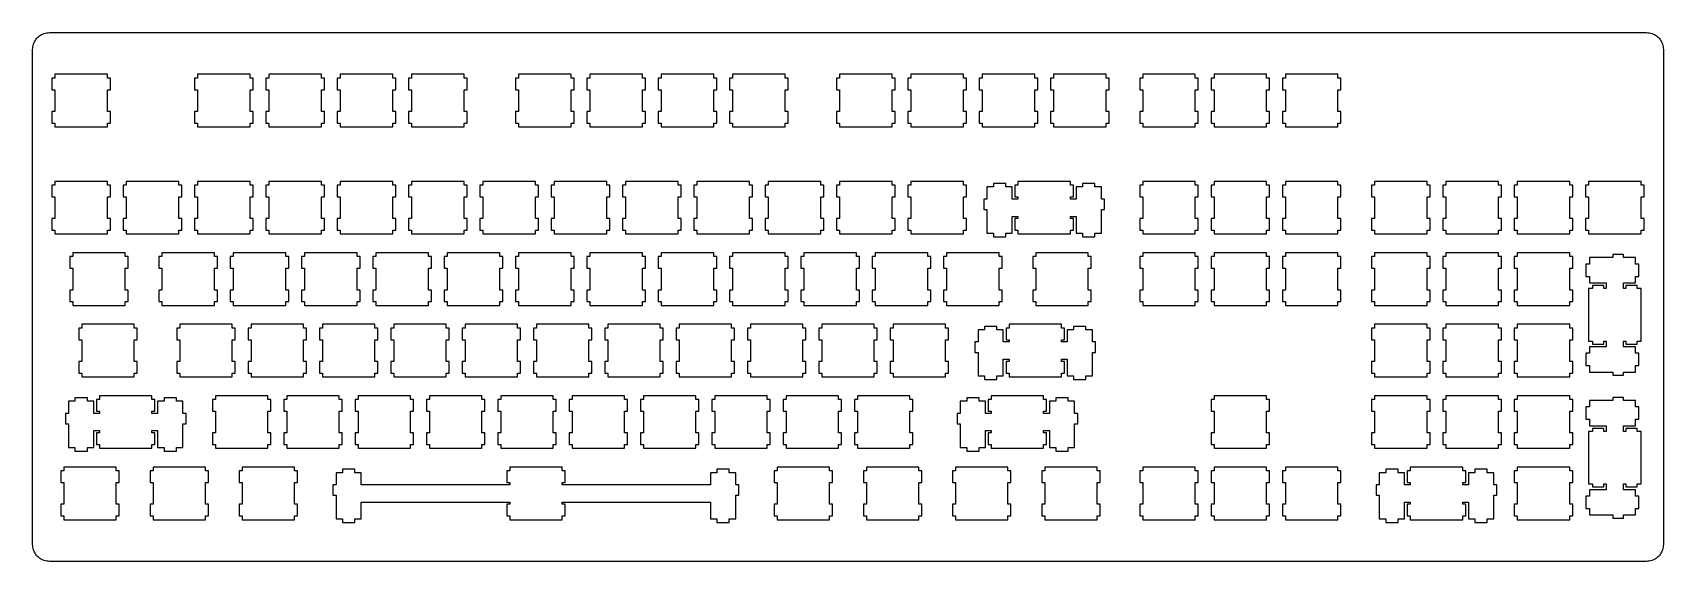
# Model space of a CAD drawing. Extents: x 0 to 436, y 0 to 141.
import ezdxf

# ---------------------------------------------------------------- set-up
doc = ezdxf.new("R2010")
doc.units = 0
doc.layers.get('0').update_dxf_attribs({"linetype": 'CONTINUOUS'})

msp = doc.modelspace()

# ---------------------------------------------------------------- linework, layer by layer
at = {"color": 0}
for p, q in [((0.75792, 139.221), (0.95498, 139.514)), ((0.95498, 139.514), (1.17409, 139.791)), ((1.17409, 139.791), (1.41387, 140.05)), ((1.41387, 140.05), (1.67294, 140.29)), ((1.67294, 140.29), (1.94992, 140.509)), ((1.94992, 140.509), (2.24345, 140.706)), ((2.24345, 140.706), (2.55213, 140.878)), ((2.55213, 140.878), (2.87183, 141.027)), ((2.87183, 141.027), (3.20394, 141.148)), ((3.20394, 141.148), (3.54432, 141.245)), ((3.54432, 141.245), (3.8916, 141.314)), ((3.8916, 141.314), (4.24159, 141.355)), ((4.24159, 141.355), (4.59574, 141.369)), ((4.59574, 141.369), (431.094, 141.369)), ((431.094, 141.369), (431.451, 141.355)), ((431.451, 141.355), (431.8, 141.314)), ((431.8, 141.314), (432.146, 141.245)), ((432.146, 141.245), (432.488, 141.148)), ((432.488, 141.148), (432.82, 141.027)), ((432.82, 141.027), (433.137, 140.878)), ((433.137, 140.878), (433.447, 140.706)), ((433.447, 140.706), (433.74, 140.509)), ((433.74, 140.509), (434.019, 140.29)), ((434.019, 140.29), (434.277, 140.05)), ((434.277, 140.05), (434.516, 139.791)), ((434.516, 139.791), (434.735, 139.514)), ((434.735, 139.514), (434.933, 139.221)), ((0.09508, 136.868), (0.10887, 137.222)), ((0.09508, 4.86724), (0.09508, 136.868)), ((0.10887, 137.222), (0.15021, 137.572)), ((0.15021, 137.572), (0.21911, 137.92)), ((0.21911, 137.92), (0.31557, 138.26)), ((0.31557, 138.26), (0.43684, 138.592)), ((0.43684, 138.592), (0.58567, 138.912)), ((0.58567, 138.912), (0.75792, 139.221)), ((434.933, 139.221), (435.106, 138.912)), ((435.106, 138.912), (435.254, 138.592)), ((435.254, 138.592), (435.377, 138.26)), ((435.377, 138.26), (435.472, 137.92)), ((435.472, 137.92), (435.539, 137.572)), ((435.539, 137.572), (435.582, 137.222)), ((435.582, 137.222), (435.596, 136.868)), ((435.596, 136.868), (435.596, 4.86724)), ((6.05786, 129.256), (5.2572, 129.256)), ((5.2572, 129.256), (5.2572, 126.157)), ((6.05786, 130.258), (6.05786, 129.256)), ((20.0574, 130.258), (6.05786, 130.258)), ((20.0574, 129.256), (20.0574, 130.258)), ((20.858, 129.256), (20.0574, 129.256)), ((20.858, 126.157), (20.858, 129.256)), ((44.1579, 129.256), (43.3571, 129.256)), ((43.3571, 129.256), (43.3571, 126.157)), ((44.1579, 130.258), (44.1579, 129.256)), ((58.1572, 130.258), (44.1579, 130.258)), ((58.1572, 129.256), (58.1572, 130.258)), ((58.958, 129.256), (58.1572, 129.256)), ((58.958, 126.157), (58.958, 129.256)), ((63.2079, 129.256), (62.4071, 129.256)), ((62.4071, 129.256), (62.4071, 126.157)), ((63.2079, 130.258), (63.2079, 129.256)), ((77.2072, 130.258), (63.2079, 130.258)), ((77.2072, 129.256), (77.2072, 130.258)), ((78.008, 129.256), (77.2072, 129.256)), ((78.008, 126.157), (78.008, 129.256)), ((82.2579, 129.256), (81.4571, 129.256)), ((81.4571, 129.256), (81.4571, 126.157)), ((82.2579, 130.258), (82.2579, 129.256)), ((96.2572, 130.258), (82.2579, 130.258)), ((96.2572, 129.256), (96.2572, 130.258)), ((97.058, 129.256), (96.2572, 129.256)), ((97.058, 126.157), (97.058, 129.256)), ((101.308, 129.256), (100.507, 129.256)), ((100.507, 129.256), (100.507, 126.157)), ((101.308, 130.258), (101.308, 129.256)), ((115.307, 130.258), (101.308, 130.258)), ((115.307, 129.256), (115.307, 130.258)), ((116.108, 129.256), (115.307, 129.256)), ((116.108, 126.157), (116.108, 129.256)), ((129.883, 129.256), (129.082, 129.256)), ((129.082, 129.256), (129.082, 126.157)), ((129.883, 130.258), (129.883, 129.256)), ((143.882, 130.258), (129.883, 130.258)), ((143.882, 129.256), (143.882, 130.258)), ((144.683, 129.256), (143.882, 129.256)), ((144.683, 126.157), (144.683, 129.256)), ((148.933, 129.256), (148.132, 129.256)), ((148.132, 129.256), (148.132, 126.157)), ((148.933, 130.258), (148.933, 129.256)), ((162.932, 130.258), (148.933, 130.258)), ((162.932, 129.256), (162.932, 130.258)), ((163.733, 129.256), (162.932, 129.256)), ((163.733, 126.157), (163.733, 129.256)), ((167.983, 129.256), (167.182, 129.256)), ((167.182, 129.256), (167.182, 126.157)), ((167.983, 130.258), (167.983, 129.256)), ((181.982, 130.258), (167.983, 130.258)), ((181.982, 129.256), (181.982, 130.258)), ((182.783, 129.256), (181.982, 129.256)), ((182.783, 126.157), (182.783, 129.256)), ((187.033, 129.256), (186.232, 129.256)), ((186.232, 129.256), (186.232, 126.157)), ((187.033, 130.258), (187.033, 129.256)), ((201.032, 130.258), (187.033, 130.258)), ((201.032, 129.256), (201.032, 130.258)), ((201.833, 129.256), (201.032, 129.256)), ((201.833, 126.157), (201.833, 129.256)), ((215.608, 129.256), (214.807, 129.256)), ((214.807, 129.256), (214.807, 126.157)), ((215.608, 130.258), (215.608, 129.256)), ((229.607, 130.258), (215.608, 130.258)), ((229.607, 129.256), (229.607, 130.258)), ((230.408, 129.256), (229.607, 129.256)), ((230.408, 126.157), (230.408, 129.256)), ((234.658, 129.256), (233.857, 129.256)), ((233.857, 129.256), (233.857, 126.157)), ((234.658, 130.258), (234.658, 129.256)), ((248.657, 130.258), (234.658, 130.258)), ((248.657, 129.256), (248.657, 130.258)), ((249.458, 129.256), (248.657, 129.256)), ((249.458, 126.157), (249.458, 129.256)), ((253.708, 129.256), (252.907, 129.256)), ((252.907, 129.256), (252.907, 126.157)), ((253.708, 130.258), (253.708, 129.256)), ((267.707, 130.258), (253.708, 130.258)), ((267.707, 129.256), (267.707, 130.258)), ((268.508, 129.256), (267.707, 129.256)), ((268.508, 126.157), (268.508, 129.256)), ((272.758, 129.256), (271.957, 129.256)), ((271.957, 129.256), (271.957, 126.157)), ((272.758, 130.258), (272.758, 129.256)), ((286.757, 130.258), (272.758, 130.258)), ((286.757, 129.256), (286.757, 130.258)), ((287.558, 129.256), (286.757, 129.256)), ((287.558, 126.157), (287.558, 129.256)), ((296.57, 129.256), (295.771, 129.256)), ((295.771, 129.256), (295.771, 126.157)), ((296.57, 130.258), (296.57, 129.256)), ((310.57, 130.258), (296.57, 130.258)), ((310.57, 129.256), (310.57, 130.258)), ((311.37, 129.256), (310.57, 129.256)), ((311.37, 126.157), (311.37, 129.256)), ((315.62, 129.256), (314.821, 129.256)), ((314.821, 129.256), (314.821, 126.157)), ((315.62, 130.258), (315.62, 129.256)), ((329.62, 130.258), (315.62, 130.258)), ((329.62, 129.256), (329.62, 130.258)), ((330.42, 129.256), (329.62, 129.256)), ((330.42, 126.157), (330.42, 129.256)), ((334.67, 129.256), (333.871, 129.256)), ((333.871, 129.256), (333.871, 126.157)), ((334.67, 130.258), (334.67, 129.256)), ((348.67, 130.258), (334.67, 130.258)), ((348.67, 129.256), (348.67, 130.258)), ((349.47, 129.256), (348.67, 129.256)), ((349.47, 126.157), (349.47, 129.256)), ((5.2572, 126.157), (6.05786, 126.157)), ((6.05786, 126.157), (6.05786, 120.356)), ((20.0574, 120.356), (20.0574, 126.157)), ((20.0574, 126.157), (20.858, 126.157)), ((43.3571, 126.157), (44.1579, 126.157)), ((44.1579, 126.157), (44.1579, 120.356)), ((58.1572, 120.356), (58.1572, 126.157)), ((58.1572, 126.157), (58.958, 126.157)), ((62.4071, 126.157), (63.2079, 126.157)), ((63.2079, 126.157), (63.2079, 120.356)), ((77.2072, 120.356), (77.2072, 126.157)), ((77.2072, 126.157), (78.008, 126.157)), ((81.4571, 126.157), (82.2579, 126.157)), ((82.2579, 126.157), (82.2579, 120.356)), ((96.2572, 120.356), (96.2572, 126.157)), ((96.2572, 126.157), (97.058, 126.157)), ((100.507, 126.157), (101.308, 126.157)), ((101.308, 126.157), (101.308, 120.356)), ((115.307, 120.356), (115.307, 126.157)), ((115.307, 126.157), (116.108, 126.157)), ((129.082, 126.157), (129.883, 126.157)), ((129.883, 126.157), (129.883, 120.356)), ((143.882, 120.356), (143.882, 126.157)), ((143.882, 126.157), (144.683, 126.157)), ((148.132, 126.157), (148.933, 126.157)), ((148.933, 126.157), (148.933, 120.356)), ((162.932, 120.356), (162.932, 126.157)), ((162.932, 126.157), (163.733, 126.157)), ((167.182, 126.157), (167.983, 126.157)), ((167.983, 126.157), (167.983, 120.356)), ((181.982, 120.356), (181.982, 126.157)), ((181.982, 126.157), (182.783, 126.157)), ((186.232, 126.157), (187.033, 126.157)), ((187.033, 126.157), (187.033, 120.356)), ((201.032, 120.356), (201.032, 126.157)), ((201.032, 126.157), (201.833, 126.157)), ((214.807, 126.157), (215.608, 126.157)), ((215.608, 126.157), (215.608, 120.356)), ((229.607, 120.356), (229.607, 126.157)), ((229.607, 126.157), (230.408, 126.157)), ((233.857, 126.157), (234.658, 126.157)), ((234.658, 126.157), (234.658, 120.356)), ((248.657, 120.356), (248.657, 126.157)), ((248.657, 126.157), (249.458, 126.157)), ((252.907, 126.157), (253.708, 126.157)), ((253.708, 126.157), (253.708, 120.356)), ((267.707, 120.356), (267.707, 126.157)), ((267.707, 126.157), (268.508, 126.157)), ((271.957, 126.157), (272.758, 126.157)), ((272.758, 126.157), (272.758, 120.356)), ((286.757, 120.356), (286.757, 126.157)), ((286.757, 126.157), (287.558, 126.157)), ((295.771, 126.157), (296.57, 126.157)), ((296.57, 126.157), (296.57, 120.356)), ((310.57, 120.356), (310.57, 126.157)), ((310.57, 126.157), (311.37, 126.157)), ((314.821, 126.157), (315.62, 126.157)), ((315.62, 126.157), (315.62, 120.356)), ((329.62, 120.356), (329.62, 126.157)), ((329.62, 126.157), (330.42, 126.157)), ((333.871, 126.157), (334.67, 126.157)), ((334.67, 126.157), (334.67, 120.356)), ((348.67, 120.356), (348.67, 126.157)), ((348.67, 126.157), (349.47, 126.157)), ((6.05786, 120.356), (5.2572, 120.356)), ((5.2572, 120.356), (5.2572, 117.256)), ((20.858, 120.356), (20.0574, 120.356)), ((20.858, 117.256), (20.858, 120.356)), ((44.1579, 120.356), (43.3571, 120.356)), ((43.3571, 120.356), (43.3571, 117.256)), ((58.958, 120.356), (58.1572, 120.356)), ((58.958, 117.256), (58.958, 120.356)), ((63.2079, 120.356), (62.4071, 120.356)), ((62.4071, 120.356), (62.4071, 117.256)), ((78.008, 120.356), (77.2072, 120.356)), ((78.008, 117.256), (78.008, 120.356)), ((82.2579, 120.356), (81.4571, 120.356)), ((81.4571, 120.356), (81.4571, 117.256)), ((97.058, 120.356), (96.2572, 120.356)), ((97.058, 117.256), (97.058, 120.356)), ((101.308, 120.356), (100.507, 120.356)), ((100.507, 120.356), (100.507, 117.256)), ((116.108, 120.356), (115.307, 120.356)), ((116.108, 117.256), (116.108, 120.356)), ((129.883, 120.356), (129.082, 120.356)), ((129.082, 120.356), (129.082, 117.256)), ((144.683, 120.356), (143.882, 120.356)), ((144.683, 117.256), (144.683, 120.356)), ((148.933, 120.356), (148.132, 120.356)), ((148.132, 120.356), (148.132, 117.256)), ((163.733, 120.356), (162.932, 120.356)), ((163.733, 117.256), (163.733, 120.356)), ((167.983, 120.356), (167.182, 120.356)), ((167.182, 120.356), (167.182, 117.256)), ((182.783, 120.356), (181.982, 120.356)), ((182.783, 117.256), (182.783, 120.356)), ((187.033, 120.356), (186.232, 120.356)), ((186.232, 120.356), (186.232, 117.256)), ((201.833, 120.356), (201.032, 120.356)), ((201.833, 117.256), (201.833, 120.356)), ((215.608, 120.356), (214.807, 120.356)), ((214.807, 120.356), (214.807, 117.256)), ((230.408, 120.356), (229.607, 120.356)), ((230.408, 117.256), (230.408, 120.356)), ((234.658, 120.356), (233.857, 120.356)), ((233.857, 120.356), (233.857, 117.256)), ((249.458, 120.356), (248.657, 120.356)), ((249.458, 117.256), (249.458, 120.356)), ((253.708, 120.356), (252.907, 120.356)), ((252.907, 120.356), (252.907, 117.256)), ((268.508, 120.356), (267.707, 120.356)), ((268.508, 117.256), (268.508, 120.356)), ((272.758, 120.356), (271.957, 120.356)), ((271.957, 120.356), (271.957, 117.256)), ((287.558, 120.356), (286.757, 120.356)), ((287.558, 117.256), (287.558, 120.356)), ((296.57, 120.356), (295.771, 120.356)), ((295.771, 120.356), (295.771, 117.256)), ((311.37, 120.356), (310.57, 120.356)), ((311.37, 117.256), (311.37, 120.356)), ((315.62, 120.356), (314.821, 120.356)), ((314.821, 120.356), (314.821, 117.256)), ((330.42, 120.356), (329.62, 120.356)), ((330.42, 117.256), (330.42, 120.356)), ((334.67, 120.356), (333.871, 120.356)), ((333.871, 120.356), (333.871, 117.256)), ((349.47, 120.356), (348.67, 120.356)), ((349.47, 117.256), (349.47, 120.356)), ((5.2572, 117.256), (6.05786, 117.256)), ((6.05786, 117.256), (6.05786, 116.257)), ((6.05786, 116.257), (20.0574, 116.257)), ((20.0574, 116.257), (20.0574, 117.256)), ((20.0574, 117.256), (20.858, 117.256)), ((43.3571, 117.256), (44.1579, 117.256)), ((44.1579, 117.256), (44.1579, 116.257)), ((44.1579, 116.257), (58.1572, 116.257)), ((58.1572, 116.257), (58.1572, 117.256)), ((58.1572, 117.256), (58.958, 117.256)), ((62.4071, 117.256), (63.2079, 117.256)), ((63.2079, 117.256), (63.2079, 116.257)), ((63.2079, 116.257), (77.2072, 116.257)), ((77.2072, 116.257), (77.2072, 117.256)), ((77.2072, 117.256), (78.008, 117.256)), ((81.4571, 117.256), (82.2579, 117.256)), ((82.2579, 117.256), (82.2579, 116.257)), ((82.2579, 116.257), (96.2572, 116.257)), ((96.2572, 116.257), (96.2572, 117.256)), ((96.2572, 117.256), (97.058, 117.256)), ((100.507, 117.256), (101.308, 117.256)), ((101.308, 117.256), (101.308, 116.257)), ((101.308, 116.257), (115.307, 116.257)), ((115.307, 116.257), (115.307, 117.256)), ((115.307, 117.256), (116.108, 117.256)), ((129.082, 117.256), (129.883, 117.256)), ((129.883, 117.256), (129.883, 116.257)), ((129.883, 116.257), (143.882, 116.257)), ((143.882, 116.257), (143.882, 117.256)), ((143.882, 117.256), (144.683, 117.256)), ((148.132, 117.256), (148.933, 117.256)), ((148.933, 117.256), (148.933, 116.257)), ((148.933, 116.257), (162.932, 116.257)), ((162.932, 116.257), (162.932, 117.256)), ((162.932, 117.256), (163.733, 117.256)), ((167.182, 117.256), (167.983, 117.256)), ((167.983, 117.256), (167.983, 116.257)), ((167.983, 116.257), (181.982, 116.257)), ((181.982, 116.257), (181.982, 117.256)), ((181.982, 117.256), (182.783, 117.256)), ((186.232, 117.256), (187.033, 117.256)), ((187.033, 117.256), (187.033, 116.257)), ((187.033, 116.257), (201.032, 116.257)), ((201.032, 116.257), (201.032, 117.256)), ((201.032, 117.256), (201.833, 117.256)), ((214.807, 117.256), (215.608, 117.256)), ((215.608, 117.256), (215.608, 116.257)), ((215.608, 116.257), (229.607, 116.257)), ((229.607, 116.257), (229.607, 117.256)), ((229.607, 117.256), (230.408, 117.256)), ((233.857, 117.256), (234.658, 117.256)), ((234.658, 117.256), (234.658, 116.257)), ((234.658, 116.257), (248.657, 116.257)), ((248.657, 116.257), (248.657, 117.256)), ((248.657, 117.256), (249.458, 117.256)), ((252.907, 117.256), (253.708, 117.256)), ((253.708, 117.256), (253.708, 116.257)), ((253.708, 116.257), (267.707, 116.257)), ((267.707, 116.257), (267.707, 117.256)), ((267.707, 117.256), (268.508, 117.256)), ((271.957, 117.256), (272.758, 117.256)), ((272.758, 117.256), (272.758, 116.257)), ((272.758, 116.257), (286.757, 116.257)), ((286.757, 116.257), (286.757, 117.256)), ((286.757, 117.256), (287.558, 117.256)), ((295.771, 117.256), (296.57, 117.256)), ((296.57, 117.256), (296.57, 116.257)), ((296.57, 116.257), (310.57, 116.257)), ((310.57, 116.257), (310.57, 117.256)), ((310.57, 117.256), (311.37, 117.256)), ((314.821, 117.256), (315.62, 117.256)), ((315.62, 117.256), (315.62, 116.257)), ((315.62, 116.257), (329.62, 116.257)), ((329.62, 116.257), (329.62, 117.256)), ((329.62, 117.256), (330.42, 117.256)), ((333.871, 117.256), (334.67, 117.256)), ((334.67, 117.256), (334.67, 116.257)), ((334.67, 116.257), (348.67, 116.257)), ((348.67, 116.257), (348.67, 117.256)), ((348.67, 117.256), (349.47, 117.256)), ((6.05786, 100.681), (5.2572, 100.681)), ((5.2572, 100.681), (5.2572, 97.5815)), ((6.05786, 101.681), (6.05786, 100.681)), ((20.0574, 101.681), (6.05786, 101.681)), ((20.0574, 100.681), (20.0574, 101.681)), ((20.858, 100.681), (20.0574, 100.681)), ((20.858, 97.5815), (20.858, 100.681)), ((25.1079, 100.681), (24.3072, 100.681)), ((24.3072, 100.681), (24.3072, 97.5815)), ((25.1079, 101.681), (25.1079, 100.681)), ((39.1072, 101.681), (25.1079, 101.681)), ((39.1072, 100.681), (39.1072, 101.681)), ((39.908, 100.681), (39.1072, 100.681)), ((39.908, 97.5815), (39.908, 100.681)), ((44.1579, 100.681), (43.3571, 100.681)), ((43.3571, 100.681), (43.3571, 97.5815)), ((44.1579, 101.681), (44.1579, 100.681)), ((58.1572, 101.681), (44.1579, 101.681)), ((58.1572, 100.681), (58.1572, 101.681)), ((58.958, 100.681), (58.1572, 100.681)), ((58.958, 97.5815), (58.958, 100.681)), ((63.2079, 100.681), (62.4071, 100.681)), ((62.4071, 100.681), (62.4071, 97.5815)), ((63.2079, 101.681), (63.2079, 100.681)), ((77.2072, 101.681), (63.2079, 101.681)), ((77.2072, 100.681), (77.2072, 101.681)), ((78.008, 100.681), (77.2072, 100.681)), ((78.008, 97.5815), (78.008, 100.681)), ((82.2579, 100.681), (81.4571, 100.681)), ((81.4571, 100.681), (81.4571, 97.5815)), ((82.2579, 101.681), (82.2579, 100.681)), ((96.2572, 101.681), (82.2579, 101.681)), ((96.2572, 100.681), (96.2572, 101.681)), ((97.058, 100.681), (96.2572, 100.681)), ((97.058, 97.5815), (97.058, 100.681)), ((101.308, 100.681), (100.507, 100.681)), ((100.507, 100.681), (100.507, 97.5815)), ((101.308, 101.681), (101.308, 100.681)), ((115.307, 101.681), (101.308, 101.681)), ((115.307, 100.681), (115.307, 101.681)), ((116.108, 100.681), (115.307, 100.681)), ((116.108, 97.5815), (116.108, 100.681)), ((120.358, 100.681), (119.557, 100.681)), ((119.557, 100.681), (119.557, 97.5815)), ((120.358, 101.681), (120.358, 100.681)), ((134.357, 101.681), (120.358, 101.681)), ((134.357, 100.681), (134.357, 101.681)), ((135.158, 100.681), (134.357, 100.681)), ((135.158, 97.5815), (135.158, 100.681)), ((139.408, 100.681), (138.607, 100.681)), ((138.607, 100.681), (138.607, 97.5815)), ((139.408, 101.681), (139.408, 100.681)), ((153.407, 101.681), (139.408, 101.681)), ((153.407, 100.681), (153.407, 101.681)), ((154.208, 100.681), (153.407, 100.681)), ((154.208, 97.5815), (154.208, 100.681)), ((158.458, 100.681), (157.657, 100.681)), ((157.657, 100.681), (157.657, 97.5815)), ((158.458, 101.681), (158.458, 100.681)), ((172.457, 101.681), (158.458, 101.681)), ((172.457, 100.681), (172.457, 101.681)), ((173.258, 100.681), (172.457, 100.681)), ((173.258, 97.5815), (173.258, 100.681)), ((177.508, 100.681), (176.707, 100.681)), ((176.707, 100.681), (176.707, 97.5815)), ((177.508, 101.681), (177.508, 100.681)), ((191.507, 101.681), (177.508, 101.681)), ((191.507, 100.681), (191.507, 101.681)), ((192.308, 100.681), (191.507, 100.681)), ((192.308, 97.5815), (192.308, 100.681)), ((196.558, 100.681), (195.757, 100.681)), ((195.757, 100.681), (195.757, 97.5815)), ((196.558, 101.681), (196.558, 100.681)), ((210.557, 101.681), (196.558, 101.681)), ((210.557, 100.681), (210.557, 101.681)), ((211.358, 100.681), (210.557, 100.681)), ((211.358, 97.5815), (211.358, 100.681)), ((215.608, 100.681), (214.807, 100.681)), ((214.807, 100.681), (214.807, 97.5815)), ((215.608, 101.681), (215.608, 100.681)), ((229.607, 101.681), (215.608, 101.681)), ((229.607, 100.681), (229.607, 101.681)), ((230.408, 100.681), (229.607, 100.681)), ((230.408, 97.5815), (230.408, 100.681)), ((234.658, 100.681), (233.857, 100.681)), ((233.857, 100.681), (233.857, 97.5815)), ((234.658, 101.681), (234.658, 100.681)), ((248.657, 101.681), (234.658, 101.681)), ((248.657, 100.681), (248.657, 101.681)), ((249.458, 100.681), (248.657, 100.681)), ((249.458, 97.5815), (249.458, 100.681)), ((256.683, 100.211), (254.958, 100.211)), ((254.958, 100.211), (254.958, 96.9807)), ((259.982, 101.132), (256.683, 101.132)), ((256.683, 101.132), (256.683, 100.211)), ((259.982, 100.211), (259.982, 101.132)), ((261.707, 100.211), (259.982, 100.211)), ((261.707, 96.9807), (261.707, 100.211)), ((263.233, 100.681), (262.432, 100.681)), ((262.432, 100.681), (262.432, 97.5815)), ((263.233, 101.681), (263.233, 100.681)), ((277.232, 101.681), (263.233, 101.681)), ((277.232, 100.681), (277.232, 101.681)), ((278.033, 100.681), (277.232, 100.681)), ((278.033, 97.5815), (278.033, 100.681)), ((280.483, 100.211), (278.758, 100.211)), ((278.758, 100.211), (278.758, 96.9807)), ((283.782, 101.132), (280.483, 101.132)), ((280.483, 101.132), (280.483, 100.211)), ((283.782, 100.211), (283.782, 101.132)), ((285.508, 100.211), (283.782, 100.211)), ((285.508, 96.9807), (285.508, 100.211)), ((296.57, 100.681), (295.771, 100.681)), ((295.771, 100.681), (295.771, 97.5815)), ((296.57, 101.681), (296.57, 100.681)), ((310.57, 101.681), (296.57, 101.681)), ((310.57, 100.681), (310.57, 101.681)), ((311.37, 100.681), (310.57, 100.681)), ((311.37, 97.5815), (311.37, 100.681)), ((315.62, 100.681), (314.821, 100.681)), ((314.821, 100.681), (314.821, 97.5815)), ((315.62, 101.681), (315.62, 100.681)), ((329.62, 101.681), (315.62, 101.681)), ((329.62, 100.681), (329.62, 101.681)), ((330.42, 100.681), (329.62, 100.681)), ((330.42, 97.5815), (330.42, 100.681)), ((334.67, 100.681), (333.871, 100.681)), ((333.871, 100.681), (333.871, 97.5815)), ((334.67, 101.681), (334.67, 100.681)), ((348.67, 101.681), (334.67, 101.681)), ((348.67, 100.681), (348.67, 101.681)), ((349.47, 100.681), (348.67, 100.681)), ((349.47, 97.5815), (349.47, 100.681)), ((358.482, 100.681), (357.681, 100.681)), ((357.681, 100.681), (357.681, 97.5815)), ((358.482, 101.681), (358.482, 100.681)), ((372.484, 101.681), (358.482, 101.681)), ((372.484, 100.681), (372.484, 101.681)), ((373.285, 100.681), (372.484, 100.681)), ((373.285, 97.5815), (373.285, 100.681)), ((377.532, 100.681), (376.731, 100.681)), ((376.731, 100.681), (376.731, 97.5815)), ((377.532, 101.681), (377.532, 100.681)), ((391.534, 101.681), (377.532, 101.681)), ((391.534, 100.681), (391.534, 101.681)), ((392.335, 100.681), (391.534, 100.681)), ((392.335, 97.5815), (392.335, 100.681)), ((396.582, 100.681), (395.781, 100.681)), ((395.781, 100.681), (395.781, 97.5815)), ((396.582, 101.681), (396.582, 100.681)), ((410.584, 101.681), (396.582, 101.681)), ((410.584, 100.681), (410.584, 101.681)), ((411.385, 100.681), (410.584, 100.681)), ((411.385, 97.5815), (411.385, 100.681)), ((415.632, 100.681), (414.831, 100.681)), ((414.831, 100.681), (414.831, 97.5815)), ((415.632, 101.681), (415.632, 100.681)), ((429.634, 101.681), (415.632, 101.681)), ((429.634, 100.681), (429.634, 101.681)), ((430.435, 100.681), (429.634, 100.681)), ((430.435, 97.5815), (430.435, 100.681)), ((5.2572, 97.5815), (6.05786, 97.5815)), ((6.05786, 97.5815), (6.05786, 91.7815)), ((20.0574, 91.7815), (20.0574, 97.5815)), ((20.0574, 97.5815), (20.858, 97.5815)), ((24.3072, 97.5815), (25.1079, 97.5815)), ((25.1079, 97.5815), (25.1079, 91.7815)), ((39.1072, 91.7815), (39.1072, 97.5815)), ((39.1072, 97.5815), (39.908, 97.5815)), ((43.3571, 97.5815), (44.1579, 97.5815)), ((44.1579, 97.5815), (44.1579, 91.7815)), ((58.1572, 91.7815), (58.1572, 97.5815)), ((58.1572, 97.5815), (58.958, 97.5815)), ((62.4071, 97.5815), (63.2079, 97.5815)), ((63.2079, 97.5815), (63.2079, 91.7815)), ((77.2072, 91.7815), (77.2072, 97.5815)), ((77.2072, 97.5815), (78.008, 97.5815)), ((81.4571, 97.5815), (82.2579, 97.5815)), ((82.2579, 97.5815), (82.2579, 91.7815)), ((96.2572, 91.7815), (96.2572, 97.5815)), ((96.2572, 97.5815), (97.058, 97.5815)), ((100.507, 97.5815), (101.308, 97.5815)), ((101.308, 97.5815), (101.308, 91.7815)), ((115.307, 91.7815), (115.307, 97.5815)), ((115.307, 97.5815), (116.108, 97.5815)), ((119.557, 97.5815), (120.358, 97.5815)), ((120.358, 97.5815), (120.358, 91.7815)), ((134.357, 91.7815), (134.357, 97.5815)), ((134.357, 97.5815), (135.158, 97.5815)), ((138.607, 97.5815), (139.408, 97.5815)), ((139.408, 97.5815), (139.408, 91.7815)), ((153.407, 91.7815), (153.407, 97.5815)), ((153.407, 97.5815), (154.208, 97.5815)), ((157.657, 97.5815), (158.458, 97.5815)), ((158.458, 97.5815), (158.458, 91.7815)), ((172.457, 91.7815), (172.457, 97.5815)), ((172.457, 97.5815), (173.258, 97.5815)), ((176.707, 97.5815), (177.508, 97.5815)), ((177.508, 97.5815), (177.508, 91.7815)), ((191.507, 91.7815), (191.507, 97.5815)), ((191.507, 97.5815), (192.308, 97.5815)), ((195.757, 97.5815), (196.558, 97.5815)), ((196.558, 97.5815), (196.558, 91.7815)), ((210.557, 91.7815), (210.557, 97.5815)), ((210.557, 97.5815), (211.358, 97.5815)), ((214.807, 97.5815), (215.608, 97.5815)), ((215.608, 97.5815), (215.608, 91.7815)), ((229.607, 91.7815), (229.607, 97.5815)), ((229.607, 97.5815), (230.408, 97.5815)), ((233.857, 97.5815), (234.658, 97.5815)), ((234.658, 97.5815), (234.658, 91.7815)), ((248.657, 91.7815), (248.657, 97.5815)), ((248.657, 97.5815), (249.458, 97.5815)), ((254.958, 96.9807), (254.131, 96.9807)), ((254.131, 96.9807), (254.131, 94.1821)), ((263.233, 96.9807), (261.707, 96.9807)), ((262.432, 97.5815), (263.233, 97.5815)), ((263.233, 97.5815), (263.233, 96.9807)), ((277.232, 96.9807), (277.232, 97.5815)), ((277.232, 97.5815), (278.033, 97.5815)), ((278.758, 96.9807), (277.232, 96.9807)), ((286.333, 96.9807), (285.508, 96.9807)), ((286.333, 94.1821), (286.333, 96.9807)), ((295.771, 97.5815), (296.57, 97.5815)), ((296.57, 97.5815), (296.57, 91.7815)), ((310.57, 91.7815), (310.57, 97.5815)), ((310.57, 97.5815), (311.37, 97.5815)), ((314.821, 97.5815), (315.62, 97.5815)), ((315.62, 97.5815), (315.62, 91.7815)), ((329.62, 91.7815), (329.62, 97.5815)), ((329.62, 97.5815), (330.42, 97.5815)), ((333.871, 97.5815), (334.67, 97.5815)), ((334.67, 97.5815), (334.67, 91.7815)), ((348.67, 91.7815), (348.67, 97.5815)), ((348.67, 97.5815), (349.47, 97.5815)), ((357.681, 97.5815), (358.482, 97.5815)), ((358.482, 97.5815), (358.482, 91.7815)), ((372.484, 91.7815), (372.484, 97.5815)), ((372.484, 97.5815), (373.285, 97.5815)), ((376.731, 97.5815), (377.532, 97.5815)), ((377.532, 97.5815), (377.532, 91.7815)), ((391.534, 91.7815), (391.534, 97.5815)), ((391.534, 97.5815), (392.335, 97.5815)), ((395.781, 97.5815), (396.582, 97.5815)), ((396.582, 97.5815), (396.582, 91.7815)), ((410.584, 91.7815), (410.584, 97.5815)), ((410.584, 97.5815), (411.385, 97.5815)), ((414.831, 97.5815), (415.632, 97.5815)), ((415.632, 97.5815), (415.632, 91.7815)), ((429.634, 91.7815), (429.634, 97.5815)), ((429.634, 97.5815), (430.435, 97.5815)), ((6.05786, 91.7815), (5.2572, 91.7815)), ((5.2572, 91.7815), (5.2572, 88.6809)), ((20.858, 91.7815), (20.0574, 91.7815)), ((20.858, 88.6809), (20.858, 91.7815)), ((25.1079, 91.7815), (24.3072, 91.7815)), ((24.3072, 91.7815), (24.3072, 88.6809)), ((39.908, 91.7815), (39.1072, 91.7815)), ((39.908, 88.6809), (39.908, 91.7815)), ((44.1579, 91.7815), (43.3571, 91.7815)), ((43.3571, 91.7815), (43.3571, 88.6809)), ((58.958, 91.7815), (58.1572, 91.7815)), ((58.958, 88.6809), (58.958, 91.7815)), ((63.2079, 91.7815), (62.4071, 91.7815)), ((62.4071, 91.7815), (62.4071, 88.6809)), ((78.008, 91.7815), (77.2072, 91.7815)), ((78.008, 88.6809), (78.008, 91.7815)), ((82.2579, 91.7815), (81.4571, 91.7815)), ((81.4571, 91.7815), (81.4571, 88.6809)), ((97.058, 91.7815), (96.2572, 91.7815)), ((97.058, 88.6809), (97.058, 91.7815)), ((101.308, 91.7815), (100.507, 91.7815)), ((100.507, 91.7815), (100.507, 88.6809)), ((116.108, 91.7815), (115.307, 91.7815)), ((116.108, 88.6809), (116.108, 91.7815)), ((120.358, 91.7815), (119.557, 91.7815)), ((119.557, 91.7815), (119.557, 88.6809)), ((135.158, 91.7815), (134.357, 91.7815)), ((135.158, 88.6809), (135.158, 91.7815)), ((139.408, 91.7815), (138.607, 91.7815)), ((138.607, 91.7815), (138.607, 88.6809)), ((154.208, 91.7815), (153.407, 91.7815)), ((154.208, 88.6809), (154.208, 91.7815)), ((158.458, 91.7815), (157.657, 91.7815)), ((157.657, 91.7815), (157.657, 88.6809)), ((173.258, 91.7815), (172.457, 91.7815)), ((173.258, 88.6809), (173.258, 91.7815)), ((177.508, 91.7815), (176.707, 91.7815)), ((176.707, 91.7815), (176.707, 88.6809)), ((192.308, 91.7815), (191.507, 91.7815)), ((192.308, 88.6809), (192.308, 91.7815)), ((196.558, 91.7815), (195.757, 91.7815)), ((195.757, 91.7815), (195.757, 88.6809)), ((211.358, 91.7815), (210.557, 91.7815)), ((211.358, 88.6809), (211.358, 91.7815)), ((215.608, 91.7815), (214.807, 91.7815)), ((214.807, 91.7815), (214.807, 88.6809)), ((230.408, 91.7815), (229.607, 91.7815)), ((230.408, 88.6809), (230.408, 91.7815)), ((234.658, 91.7815), (233.857, 91.7815)), ((233.857, 91.7815), (233.857, 88.6809)), ((249.458, 91.7815), (248.657, 91.7815)), ((249.458, 88.6809), (249.458, 91.7815)), ((254.131, 94.1821), (254.958, 94.1821)), ((254.958, 94.1821), (254.958, 87.9119)), ((261.707, 87.9119), (261.707, 92.3809)), ((261.707, 92.3809), (263.233, 92.3809)), ((263.233, 91.7815), (262.432, 91.7815)), ((262.432, 91.7815), (262.432, 88.6809)), ((263.233, 92.3809), (263.233, 91.7815)), ((277.232, 91.7815), (277.232, 92.3809)), ((277.232, 92.3809), (278.758, 92.3809)), ((278.033, 91.7815), (277.232, 91.7815)), ((278.033, 88.6809), (278.033, 91.7815)), ((278.758, 92.3809), (278.758, 87.9119)), ((285.508, 87.9119), (285.508, 94.1821)), ((285.508, 94.1821), (286.333, 94.1821)), ((296.57, 91.7815), (295.771, 91.7815)), ((295.771, 91.7815), (295.771, 88.6809)), ((311.37, 91.7815), (310.57, 91.7815)), ((311.37, 88.6809), (311.37, 91.7815)), ((315.62, 91.7815), (314.821, 91.7815)), ((314.821, 91.7815), (314.821, 88.6809)), ((330.42, 91.7815), (329.62, 91.7815)), ((330.42, 88.6809), (330.42, 91.7815)), ((334.67, 91.7815), (333.871, 91.7815)), ((333.871, 91.7815), (333.871, 88.6809)), ((349.47, 91.7815), (348.67, 91.7815)), ((349.47, 88.6809), (349.47, 91.7815)), ((358.482, 91.7815), (357.681, 91.7815)), ((357.681, 91.7815), (357.681, 88.6809)), ((373.285, 91.7815), (372.484, 91.7815)), ((373.285, 88.6809), (373.285, 91.7815)), ((377.532, 91.7815), (376.731, 91.7815)), ((376.731, 91.7815), (376.731, 88.6809)), ((392.335, 91.7815), (391.534, 91.7815)), ((392.335, 88.6809), (392.335, 91.7815)), ((396.582, 91.7815), (395.781, 91.7815)), ((395.781, 91.7815), (395.781, 88.6809)), ((411.385, 91.7815), (410.584, 91.7815)), ((411.385, 88.6809), (411.385, 91.7815)), ((415.632, 91.7815), (414.831, 91.7815)), ((414.831, 91.7815), (414.831, 88.6809)), ((430.435, 91.7815), (429.634, 91.7815)), ((430.435, 88.6809), (430.435, 91.7815)), ((5.2572, 88.6809), (6.05786, 88.6809)), ((6.05786, 88.6809), (6.05786, 87.6819)), ((6.05786, 87.6819), (20.0574, 87.6819)), ((20.0574, 87.6819), (20.0574, 88.6809)), ((20.0574, 88.6809), (20.858, 88.6809)), ((24.3072, 88.6809), (25.1079, 88.6809)), ((25.1079, 88.6809), (25.1079, 87.6819)), ((25.1079, 87.6819), (39.1072, 87.6819)), ((39.1072, 87.6819), (39.1072, 88.6809)), ((39.1072, 88.6809), (39.908, 88.6809)), ((43.3571, 88.6809), (44.1579, 88.6809)), ((44.1579, 88.6809), (44.1579, 87.6819)), ((44.1579, 87.6819), (58.1572, 87.6819)), ((58.1572, 87.6819), (58.1572, 88.6809)), ((58.1572, 88.6809), (58.958, 88.6809)), ((62.4071, 88.6809), (63.2079, 88.6809)), ((63.2079, 88.6809), (63.2079, 87.6819)), ((63.2079, 87.6819), (77.2072, 87.6819)), ((77.2072, 87.6819), (77.2072, 88.6809)), ((77.2072, 88.6809), (78.008, 88.6809)), ((81.4571, 88.6809), (82.2579, 88.6809)), ((82.2579, 88.6809), (82.2579, 87.6819)), ((82.2579, 87.6819), (96.2572, 87.6819)), ((96.2572, 87.6819), (96.2572, 88.6809)), ((96.2572, 88.6809), (97.058, 88.6809)), ((100.507, 88.6809), (101.308, 88.6809)), ((101.308, 88.6809), (101.308, 87.6819)), ((101.308, 87.6819), (115.307, 87.6819)), ((115.307, 87.6819), (115.307, 88.6809)), ((115.307, 88.6809), (116.108, 88.6809)), ((119.557, 88.6809), (120.358, 88.6809)), ((120.358, 88.6809), (120.358, 87.6819)), ((120.358, 87.6819), (134.357, 87.6819)), ((134.357, 87.6819), (134.357, 88.6809)), ((134.357, 88.6809), (135.158, 88.6809)), ((138.607, 88.6809), (139.408, 88.6809)), ((139.408, 88.6809), (139.408, 87.6819)), ((139.408, 87.6819), (153.407, 87.6819)), ((153.407, 87.6819), (153.407, 88.6809)), ((153.407, 88.6809), (154.208, 88.6809)), ((157.657, 88.6809), (158.458, 88.6809)), ((158.458, 88.6809), (158.458, 87.6819)), ((158.458, 87.6819), (172.457, 87.6819)), ((172.457, 87.6819), (172.457, 88.6809)), ((172.457, 88.6809), (173.258, 88.6809)), ((176.707, 88.6809), (177.508, 88.6809)), ((177.508, 88.6809), (177.508, 87.6819)), ((177.508, 87.6819), (191.507, 87.6819)), ((191.507, 87.6819), (191.507, 88.6809)), ((191.507, 88.6809), (192.308, 88.6809)), ((195.757, 88.6809), (196.558, 88.6809)), ((196.558, 88.6809), (196.558, 87.6819)), ((196.558, 87.6819), (210.557, 87.6819)), ((210.557, 87.6819), (210.557, 88.6809)), ((210.557, 88.6809), (211.358, 88.6809)), ((214.807, 88.6809), (215.608, 88.6809)), ((215.608, 88.6809), (215.608, 87.6819)), ((215.608, 87.6819), (229.607, 87.6819)), ((229.607, 87.6819), (229.607, 88.6809)), ((229.607, 88.6809), (230.408, 88.6809)), ((233.857, 88.6809), (234.658, 88.6809)), ((234.658, 88.6809), (234.658, 87.6819)), ((234.658, 87.6819), (248.657, 87.6819)), ((248.657, 87.6819), (248.657, 88.6809)), ((248.657, 88.6809), (249.458, 88.6809)), ((254.958, 87.9119), (256.683, 87.9119)), ((256.683, 87.9119), (256.683, 86.9308)), ((259.982, 86.9308), (259.982, 87.9119)), ((259.982, 87.9119), (261.707, 87.9119)), ((262.432, 88.6809), (263.233, 88.6809)), ((263.233, 88.6809), (263.233, 87.6819)), ((263.233, 87.6819), (277.232, 87.6819)), ((277.232, 87.6819), (277.232, 88.6809)), ((277.232, 88.6809), (278.033, 88.6809)), ((278.758, 87.9119), (280.483, 87.9119)), ((280.483, 87.9119), (280.483, 86.9308)), ((283.782, 86.9308), (283.782, 87.9119)), ((283.782, 87.9119), (285.508, 87.9119)), ((295.771, 88.6809), (296.57, 88.6809)), ((296.57, 88.6809), (296.57, 87.6819)), ((296.57, 87.6819), (310.57, 87.6819)), ((310.57, 87.6819), (310.57, 88.6809)), ((310.57, 88.6809), (311.37, 88.6809)), ((314.821, 88.6809), (315.62, 88.6809)), ((315.62, 88.6809), (315.62, 87.6819)), ((315.62, 87.6819), (329.62, 87.6819)), ((329.62, 87.6819), (329.62, 88.6809)), ((329.62, 88.6809), (330.42, 88.6809)), ((333.871, 88.6809), (334.67, 88.6809)), ((334.67, 88.6809), (334.67, 87.6819)), ((334.67, 87.6819), (348.67, 87.6819)), ((348.67, 87.6819), (348.67, 88.6809)), ((348.67, 88.6809), (349.47, 88.6809)), ((357.681, 88.6809), (358.482, 88.6809)), ((358.482, 88.6809), (358.482, 87.6819)), ((358.482, 87.6819), (372.484, 87.6819)), ((372.484, 87.6819), (372.484, 88.6809)), ((372.484, 88.6809), (373.285, 88.6809)), ((376.731, 88.6809), (377.532, 88.6809)), ((377.532, 88.6809), (377.532, 87.6819)), ((377.532, 87.6819), (391.534, 87.6819)), ((391.534, 87.6819), (391.534, 88.6809)), ((391.534, 88.6809), (392.335, 88.6809)), ((395.781, 88.6809), (396.582, 88.6809)), ((396.582, 88.6809), (396.582, 87.6819)), ((396.582, 87.6819), (410.584, 87.6819)), ((410.584, 87.6819), (410.584, 88.6809)), ((410.584, 88.6809), (411.385, 88.6809)), ((414.831, 88.6809), (415.632, 88.6809)), ((415.632, 88.6809), (415.632, 87.6819)), ((415.632, 87.6819), (429.634, 87.6819)), ((429.634, 87.6819), (429.634, 88.6809)), ((429.634, 88.6809), (430.435, 88.6809)), ((256.683, 86.9308), (259.982, 86.9308)), ((280.483, 86.9308), (283.782, 86.9308)), ((10.8204, 81.6321), (10.0211, 81.6321)), ((10.0211, 81.6321), (10.0211, 78.5315)), ((10.0211, 78.5315), (10.8204, 78.5315)), ((10.8204, 82.6311), (10.8204, 81.6321)), ((24.8199, 82.6311), (10.8204, 82.6311)), ((10.8204, 78.5315), (10.8204, 72.7315)), ((24.8199, 81.6321), (24.8199, 82.6311)), ((25.6205, 81.6321), (24.8199, 81.6321)), ((24.8199, 72.7315), (24.8199, 78.5315)), ((24.8199, 78.5315), (25.6205, 78.5315)), ((25.6205, 78.5315), (25.6205, 81.6321)), ((34.6329, 81.6321), (33.8322, 81.6321)), ((33.8322, 81.6321), (33.8322, 78.5315)), ((33.8322, 78.5315), (34.6329, 78.5315)), ((34.6329, 82.6311), (34.6329, 81.6321)), ((48.6322, 82.6311), (34.6329, 82.6311)), ((34.6329, 78.5315), (34.6329, 72.7315)), ((48.6322, 81.6321), (48.6322, 82.6311)), ((49.433, 81.6321), (48.6322, 81.6321)), ((48.6322, 72.7315), (48.6322, 78.5315)), ((48.6322, 78.5315), (49.433, 78.5315)), ((49.433, 78.5315), (49.433, 81.6321)), ((53.6829, 81.6321), (52.8821, 81.6321)), ((52.8821, 81.6321), (52.8821, 78.5315)), ((52.8821, 78.5315), (53.6829, 78.5315)), ((53.6829, 82.6311), (53.6829, 81.6321)), ((67.6822, 82.6311), (53.6829, 82.6311)), ((53.6829, 78.5315), (53.6829, 72.7315)), ((67.6822, 81.6321), (67.6822, 82.6311)), ((68.483, 81.6321), (67.6822, 81.6321)), ((67.6822, 72.7315), (67.6822, 78.5315)), ((67.6822, 78.5315), (68.483, 78.5315)), ((68.483, 78.5315), (68.483, 81.6321)), ((72.7329, 81.6321), (71.9321, 81.6321)), ((71.9321, 81.6321), (71.9321, 78.5315)), ((71.9321, 78.5315), (72.7329, 78.5315)), ((72.7329, 82.6311), (72.7329, 81.6321)), ((86.7322, 82.6311), (72.7329, 82.6311)), ((72.7329, 78.5315), (72.7329, 72.7315)), ((86.7322, 81.6321), (86.7322, 82.6311)), ((87.533, 81.6321), (86.7322, 81.6321)), ((86.7322, 72.7315), (86.7322, 78.5315)), ((86.7322, 78.5315), (87.533, 78.5315)), ((87.533, 78.5315), (87.533, 81.6321)), ((91.7829, 81.6321), (90.9821, 81.6321)), ((90.9821, 81.6321), (90.9821, 78.5315)), ((90.9821, 78.5315), (91.7829, 78.5315)), ((91.7829, 82.6311), (91.7829, 81.6321)), ((105.782, 82.6311), (91.7829, 82.6311)), ((91.7829, 78.5315), (91.7829, 72.7315)), ((105.782, 81.6321), (105.782, 82.6311)), ((106.583, 81.6321), (105.782, 81.6321)), ((105.782, 72.7315), (105.782, 78.5315)), ((105.782, 78.5315), (106.583, 78.5315)), ((106.583, 78.5315), (106.583, 81.6321)), ((110.833, 81.6321), (110.032, 81.6321)), ((110.032, 81.6321), (110.032, 78.5315)), ((110.032, 78.5315), (110.833, 78.5315)), ((110.833, 82.6311), (110.833, 81.6321)), ((124.832, 82.6311), (110.833, 82.6311)), ((110.833, 78.5315), (110.833, 72.7315)), ((124.832, 81.6321), (124.832, 82.6311)), ((125.633, 81.6321), (124.832, 81.6321)), ((124.832, 72.7315), (124.832, 78.5315)), ((124.832, 78.5315), (125.633, 78.5315)), ((125.633, 78.5315), (125.633, 81.6321)), ((129.883, 81.6321), (129.082, 81.6321)), ((129.082, 81.6321), (129.082, 78.5315)), ((129.082, 78.5315), (129.883, 78.5315)), ((129.883, 82.6311), (129.883, 81.6321)), ((143.882, 82.6311), (129.883, 82.6311)), ((129.883, 78.5315), (129.883, 72.7315)), ((143.882, 81.6321), (143.882, 82.6311)), ((144.683, 81.6321), (143.882, 81.6321)), ((143.882, 72.7315), (143.882, 78.5315)), ((143.882, 78.5315), (144.683, 78.5315)), ((144.683, 78.5315), (144.683, 81.6321)), ((148.933, 81.6321), (148.132, 81.6321)), ((148.132, 81.6321), (148.132, 78.5315)), ((148.132, 78.5315), (148.933, 78.5315)), ((148.933, 82.6311), (148.933, 81.6321)), ((162.932, 82.6311), (148.933, 82.6311)), ((148.933, 78.5315), (148.933, 72.7315)), ((162.932, 81.6321), (162.932, 82.6311)), ((163.733, 81.6321), (162.932, 81.6321)), ((162.932, 72.7315), (162.932, 78.5315)), ((162.932, 78.5315), (163.733, 78.5315)), ((163.733, 78.5315), (163.733, 81.6321)), ((167.983, 81.6321), (167.182, 81.6321)), ((167.182, 81.6321), (167.182, 78.5315)), ((167.182, 78.5315), (167.983, 78.5315)), ((167.983, 82.6311), (167.983, 81.6321)), ((181.982, 82.6311), (167.983, 82.6311)), ((167.983, 78.5315), (167.983, 72.7315)), ((181.982, 81.6321), (181.982, 82.6311)), ((182.783, 81.6321), (181.982, 81.6321)), ((181.982, 72.7315), (181.982, 78.5315)), ((181.982, 78.5315), (182.783, 78.5315)), ((182.783, 78.5315), (182.783, 81.6321)), ((187.033, 81.6321), (186.232, 81.6321)), ((186.232, 81.6321), (186.232, 78.5315)), ((186.232, 78.5315), (187.033, 78.5315)), ((187.033, 82.6311), (187.033, 81.6321)), ((201.032, 82.6311), (187.033, 82.6311)), ((187.033, 78.5315), (187.033, 72.7315)), ((201.032, 81.6321), (201.032, 82.6311)), ((201.833, 81.6321), (201.032, 81.6321)), ((201.032, 72.7315), (201.032, 78.5315)), ((201.032, 78.5315), (201.833, 78.5315)), ((201.833, 78.5315), (201.833, 81.6321)), ((206.083, 81.6321), (205.282, 81.6321)), ((205.282, 81.6321), (205.282, 78.5315)), ((205.282, 78.5315), (206.083, 78.5315)), ((206.083, 82.6311), (206.083, 81.6321)), ((220.082, 82.6311), (206.083, 82.6311)), ((206.083, 78.5315), (206.083, 72.7315)), ((220.082, 81.6321), (220.082, 82.6311)), ((220.883, 81.6321), (220.082, 81.6321)), ((220.082, 72.7315), (220.082, 78.5315)), ((220.082, 78.5315), (220.883, 78.5315)), ((220.883, 78.5315), (220.883, 81.6321)), ((225.133, 81.6321), (224.332, 81.6321)), ((224.332, 81.6321), (224.332, 78.5315)), ((224.332, 78.5315), (225.133, 78.5315)), ((225.133, 82.6311), (225.133, 81.6321)), ((239.132, 82.6311), (225.133, 82.6311)), ((225.133, 78.5315), (225.133, 72.7315)), ((239.132, 81.6321), (239.132, 82.6311)), ((239.933, 81.6321), (239.132, 81.6321)), ((239.132, 72.7315), (239.132, 78.5315)), ((239.132, 78.5315), (239.933, 78.5315)), ((239.933, 78.5315), (239.933, 81.6321)), ((244.183, 81.6321), (243.382, 81.6321)), ((243.382, 81.6321), (243.382, 78.5315)), ((243.382, 78.5315), (244.183, 78.5315)), ((244.183, 82.6311), (244.183, 81.6321)), ((258.182, 82.6311), (244.183, 82.6311)), ((244.183, 78.5315), (244.183, 72.7315)), ((258.182, 81.6321), (258.182, 82.6311)), ((258.983, 81.6321), (258.182, 81.6321)), ((258.182, 72.7315), (258.182, 78.5315)), ((258.182, 78.5315), (258.983, 78.5315)), ((258.983, 78.5315), (258.983, 81.6321)), ((267.995, 81.6321), (267.196, 81.6321)), ((267.196, 81.6321), (267.196, 78.5315)), ((267.196, 78.5315), (267.995, 78.5315)), ((267.995, 82.6311), (267.995, 81.6321)), ((281.995, 82.6311), (267.995, 82.6311)), ((267.995, 78.5315), (267.995, 72.7315)), ((281.995, 81.6321), (281.995, 82.6311)), ((282.795, 81.6321), (281.995, 81.6321)), ((281.995, 72.7315), (281.995, 78.5315)), ((281.995, 78.5315), (282.795, 78.5315)), ((282.795, 78.5315), (282.795, 81.6321)), ((296.57, 81.6321), (295.771, 81.6321)), ((295.771, 81.6321), (295.771, 78.5315)), ((295.771, 78.5315), (296.57, 78.5315)), ((296.57, 82.6311), (296.57, 81.6321)), ((310.57, 82.6311), (296.57, 82.6311)), ((296.57, 78.5315), (296.57, 72.7315)), ((310.57, 81.6321), (310.57, 82.6311)), ((311.37, 81.6321), (310.57, 81.6321)), ((310.57, 72.7315), (310.57, 78.5315)), ((310.57, 78.5315), (311.37, 78.5315)), ((311.37, 78.5315), (311.37, 81.6321)), ((315.62, 81.6321), (314.821, 81.6321)), ((314.821, 81.6321), (314.821, 78.5315)), ((314.821, 78.5315), (315.62, 78.5315)), ((315.62, 82.6311), (315.62, 81.6321)), ((329.62, 82.6311), (315.62, 82.6311)), ((315.62, 78.5315), (315.62, 72.7315)), ((329.62, 81.6321), (329.62, 82.6311)), ((330.42, 81.6321), (329.62, 81.6321)), ((329.62, 72.7315), (329.62, 78.5315)), ((329.62, 78.5315), (330.42, 78.5315)), ((330.42, 78.5315), (330.42, 81.6321)), ((334.67, 81.6321), (333.871, 81.6321)), ((333.871, 81.6321), (333.871, 78.5315)), ((333.871, 78.5315), (334.67, 78.5315)), ((334.67, 82.6311), (334.67, 81.6321)), ((348.67, 82.6311), (334.67, 82.6311)), ((334.67, 78.5315), (334.67, 72.7315)), ((348.67, 81.6321), (348.67, 82.6311)), ((349.47, 81.6321), (348.67, 81.6321)), ((348.67, 72.7315), (348.67, 78.5315)), ((348.67, 78.5315), (349.47, 78.5315)), ((349.47, 78.5315), (349.47, 81.6321)), ((358.482, 81.6321), (357.681, 81.6321)), ((357.681, 81.6321), (357.681, 78.5315)), ((357.681, 78.5315), (358.482, 78.5315)), ((358.482, 82.6311), (358.482, 81.6321)), ((372.484, 82.6311), (358.482, 82.6311)), ((358.482, 78.5315), (358.482, 72.7315)), ((372.484, 81.6321), (372.484, 82.6311)), ((373.285, 81.6321), (372.484, 81.6321)), ((372.484, 72.7315), (372.484, 78.5315)), ((372.484, 78.5315), (373.285, 78.5315)), ((373.285, 78.5315), (373.285, 81.6321)), ((377.532, 81.6321), (376.731, 81.6321)), ((376.731, 81.6321), (376.731, 78.5315)), ((376.731, 78.5315), (377.532, 78.5315)), ((377.532, 82.6311), (377.532, 81.6321)), ((391.534, 82.6311), (377.532, 82.6311)), ((377.532, 78.5315), (377.532, 72.7315)), ((391.534, 81.6321), (391.534, 82.6311)), ((392.335, 81.6321), (391.534, 81.6321)), ((391.534, 72.7315), (391.534, 78.5315)), ((391.534, 78.5315), (392.335, 78.5315)), ((392.335, 78.5315), (392.335, 81.6321)), ((396.582, 81.6321), (395.781, 81.6321)), ((395.781, 81.6321), (395.781, 78.5315)), ((395.781, 78.5315), (396.582, 78.5315)), ((396.582, 82.6311), (396.582, 81.6321)), ((410.584, 82.6311), (396.582, 82.6311)), ((396.582, 78.5315), (396.582, 72.7315)), ((410.584, 81.6321), (410.584, 82.6311)), ((411.385, 81.6321), (410.584, 81.6321)), ((410.584, 72.7315), (410.584, 78.5315)), ((410.584, 78.5315), (411.385, 78.5315)), ((411.385, 78.5315), (411.385, 81.6321)), ((415.861, 79.6562), (414.881, 79.6562)), ((414.881, 79.6562), (414.881, 76.3556)), ((422.134, 81.3827), (415.861, 81.3827)), ((415.861, 81.3827), (415.861, 79.6562)), ((422.134, 82.2067), (422.134, 81.3827)), ((424.931, 82.2067), (422.134, 82.2067)), ((424.931, 81.3827), (424.931, 82.2067)), ((428.163, 81.3827), (424.931, 81.3827)), ((428.163, 79.6562), (428.163, 81.3827)), ((429.084, 79.6562), (428.163, 79.6562)), ((429.084, 76.3556), (429.084, 79.6562)), ((414.881, 76.3556), (415.861, 76.3556)), ((415.861, 76.3556), (415.861, 74.6319)), ((415.861, 74.6319), (420.331, 74.6319)), ((420.331, 74.6319), (420.331, 73.1061)), ((424.931, 73.1061), (424.931, 74.6319)), ((424.931, 74.6319), (428.163, 74.6319)), ((428.163, 74.6319), (428.163, 76.3556)), ((428.163, 76.3556), (429.084, 76.3556)), ((10.8204, 72.7315), (10.0211, 72.7315)), ((10.0211, 72.7315), (10.0211, 69.6309)), ((25.6205, 72.7315), (24.8199, 72.7315)), ((25.6205, 69.6309), (25.6205, 72.7315)), ((34.6329, 72.7315), (33.8322, 72.7315)), ((33.8322, 72.7315), (33.8322, 69.6309)), ((49.433, 72.7315), (48.6322, 72.7315)), ((49.433, 69.6309), (49.433, 72.7315)), ((53.6829, 72.7315), (52.8821, 72.7315)), ((52.8821, 72.7315), (52.8821, 69.6309)), ((68.483, 72.7315), (67.6822, 72.7315)), ((68.483, 69.6309), (68.483, 72.7315)), ((72.7329, 72.7315), (71.9321, 72.7315)), ((71.9321, 72.7315), (71.9321, 69.6309)), ((87.533, 72.7315), (86.7322, 72.7315)), ((87.533, 69.6309), (87.533, 72.7315)), ((91.7829, 72.7315), (90.9821, 72.7315)), ((90.9821, 72.7315), (90.9821, 69.6309)), ((106.583, 72.7315), (105.782, 72.7315)), ((106.583, 69.6309), (106.583, 72.7315)), ((110.833, 72.7315), (110.032, 72.7315)), ((110.032, 72.7315), (110.032, 69.6309)), ((125.633, 72.7315), (124.832, 72.7315)), ((125.633, 69.6309), (125.633, 72.7315)), ((129.883, 72.7315), (129.082, 72.7315)), ((129.082, 72.7315), (129.082, 69.6309)), ((144.683, 72.7315), (143.882, 72.7315)), ((144.683, 69.6309), (144.683, 72.7315)), ((148.933, 72.7315), (148.132, 72.7315)), ((148.132, 72.7315), (148.132, 69.6309)), ((163.733, 72.7315), (162.932, 72.7315)), ((163.733, 69.6309), (163.733, 72.7315)), ((167.983, 72.7315), (167.182, 72.7315)), ((167.182, 72.7315), (167.182, 69.6309)), ((182.783, 72.7315), (181.982, 72.7315)), ((182.783, 69.6309), (182.783, 72.7315)), ((187.033, 72.7315), (186.232, 72.7315)), ((186.232, 72.7315), (186.232, 69.6309)), ((201.833, 72.7315), (201.032, 72.7315)), ((201.833, 69.6309), (201.833, 72.7315)), ((206.083, 72.7315), (205.282, 72.7315)), ((205.282, 72.7315), (205.282, 69.6309)), ((220.883, 72.7315), (220.082, 72.7315)), ((220.883, 69.6309), (220.883, 72.7315)), ((225.133, 72.7315), (224.332, 72.7315)), ((224.332, 72.7315), (224.332, 69.6309)), ((239.933, 72.7315), (239.132, 72.7315)), ((239.933, 69.6309), (239.933, 72.7315)), ((244.183, 72.7315), (243.382, 72.7315)), ((243.382, 72.7315), (243.382, 69.6309)), ((258.983, 72.7315), (258.182, 72.7315)), ((258.983, 69.6309), (258.983, 72.7315)), ((267.995, 72.7315), (267.196, 72.7315)), ((267.196, 72.7315), (267.196, 69.6309)), ((282.795, 72.7315), (281.995, 72.7315)), ((282.795, 69.6309), (282.795, 72.7315)), ((296.57, 72.7315), (295.771, 72.7315)), ((295.771, 72.7315), (295.771, 69.6309)), ((311.37, 72.7315), (310.57, 72.7315)), ((311.37, 69.6309), (311.37, 72.7315)), ((315.62, 72.7315), (314.821, 72.7315)), ((314.821, 72.7315), (314.821, 69.6309)), ((330.42, 72.7315), (329.62, 72.7315)), ((330.42, 69.6309), (330.42, 72.7315)), ((334.67, 72.7315), (333.871, 72.7315)), ((333.871, 72.7315), (333.871, 69.6309)), ((349.47, 72.7315), (348.67, 72.7315)), ((349.47, 69.6309), (349.47, 72.7315)), ((358.482, 72.7315), (357.681, 72.7315)), ((357.681, 72.7315), (357.681, 69.6309)), ((373.285, 72.7315), (372.484, 72.7315)), ((373.285, 69.6309), (373.285, 72.7315)), ((377.532, 72.7315), (376.731, 72.7315)), ((376.731, 72.7315), (376.731, 69.6309)), ((392.335, 72.7315), (391.534, 72.7315)), ((392.335, 69.6309), (392.335, 72.7315)), ((396.582, 72.7315), (395.781, 72.7315)), ((395.781, 72.7315), (395.781, 69.6309)), ((411.385, 72.7315), (410.584, 72.7315)), ((411.385, 69.6309), (411.385, 72.7315)), ((416.631, 73.1061), (415.632, 73.1061)), ((415.632, 73.1061), (415.632, 59.1069)), ((419.731, 73.9069), (416.631, 73.9069)), ((416.631, 73.9069), (416.631, 73.1061)), ((419.731, 73.1061), (419.731, 73.9069)), ((420.331, 73.1061), (419.731, 73.1061)), ((425.531, 73.1061), (424.931, 73.1061)), ((428.632, 73.9069), (425.531, 73.9069)), ((425.531, 73.9069), (425.531, 73.1061)), ((428.632, 73.1061), (428.632, 73.9069)), ((429.634, 73.1061), (428.632, 73.1061)), ((429.634, 59.1069), (429.634, 73.1061)), ((10.0211, 69.6309), (10.8204, 69.6309)), ((10.8204, 69.6309), (10.8204, 68.6319)), ((10.8204, 68.6319), (24.8199, 68.6319)), ((24.8199, 68.6319), (24.8199, 69.6309)), ((24.8199, 69.6309), (25.6205, 69.6309)), ((33.8322, 69.6309), (34.6329, 69.6309)), ((34.6329, 69.6309), (34.6329, 68.6319)), ((34.6329, 68.6319), (48.6322, 68.6319)), ((48.6322, 68.6319), (48.6322, 69.6309)), ((48.6322, 69.6309), (49.433, 69.6309)), ((52.8821, 69.6309), (53.6829, 69.6309)), ((53.6829, 69.6309), (53.6829, 68.6319)), ((53.6829, 68.6319), (67.6822, 68.6319)), ((67.6822, 68.6319), (67.6822, 69.6309)), ((67.6822, 69.6309), (68.483, 69.6309)), ((71.9321, 69.6309), (72.7329, 69.6309)), ((72.7329, 69.6309), (72.7329, 68.6319)), ((72.7329, 68.6319), (86.7322, 68.6319)), ((86.7322, 68.6319), (86.7322, 69.6309)), ((86.7322, 69.6309), (87.533, 69.6309)), ((90.9821, 69.6309), (91.7829, 69.6309)), ((91.7829, 69.6309), (91.7829, 68.6319)), ((91.7829, 68.6319), (105.782, 68.6319)), ((105.782, 68.6319), (105.782, 69.6309)), ((105.782, 69.6309), (106.583, 69.6309)), ((110.032, 69.6309), (110.833, 69.6309)), ((110.833, 69.6309), (110.833, 68.6319)), ((110.833, 68.6319), (124.832, 68.6319)), ((124.832, 68.6319), (124.832, 69.6309)), ((124.832, 69.6309), (125.633, 69.6309)), ((129.082, 69.6309), (129.883, 69.6309)), ((129.883, 69.6309), (129.883, 68.6319)), ((129.883, 68.6319), (143.882, 68.6319)), ((143.882, 68.6319), (143.882, 69.6309)), ((143.882, 69.6309), (144.683, 69.6309)), ((148.132, 69.6309), (148.933, 69.6309)), ((148.933, 69.6309), (148.933, 68.6319)), ((148.933, 68.6319), (162.932, 68.6319)), ((162.932, 68.6319), (162.932, 69.6309)), ((162.932, 69.6309), (163.733, 69.6309)), ((167.182, 69.6309), (167.983, 69.6309)), ((167.983, 69.6309), (167.983, 68.6319)), ((167.983, 68.6319), (181.982, 68.6319)), ((181.982, 68.6319), (181.982, 69.6309)), ((181.982, 69.6309), (182.783, 69.6309)), ((186.232, 69.6309), (187.033, 69.6309)), ((187.033, 69.6309), (187.033, 68.6319)), ((187.033, 68.6319), (201.032, 68.6319)), ((201.032, 68.6319), (201.032, 69.6309)), ((201.032, 69.6309), (201.833, 69.6309)), ((205.282, 69.6309), (206.083, 69.6309)), ((206.083, 69.6309), (206.083, 68.6319)), ((206.083, 68.6319), (220.082, 68.6319)), ((220.082, 68.6319), (220.082, 69.6309)), ((220.082, 69.6309), (220.883, 69.6309)), ((224.332, 69.6309), (225.133, 69.6309)), ((225.133, 69.6309), (225.133, 68.6319)), ((225.133, 68.6319), (239.132, 68.6319)), ((239.132, 68.6319), (239.132, 69.6309)), ((239.132, 69.6309), (239.933, 69.6309)), ((243.382, 69.6309), (244.183, 69.6309)), ((244.183, 69.6309), (244.183, 68.6319)), ((244.183, 68.6319), (258.182, 68.6319)), ((258.182, 68.6319), (258.182, 69.6309)), ((258.182, 69.6309), (258.983, 69.6309)), ((267.196, 69.6309), (267.995, 69.6309)), ((267.995, 69.6309), (267.995, 68.6319)), ((267.995, 68.6319), (281.995, 68.6319)), ((281.995, 68.6319), (281.995, 69.6309)), ((281.995, 69.6309), (282.795, 69.6309)), ((295.771, 69.6309), (296.57, 69.6309)), ((296.57, 69.6309), (296.57, 68.6319)), ((296.57, 68.6319), (310.57, 68.6319)), ((310.57, 68.6319), (310.57, 69.6309)), ((310.57, 69.6309), (311.37, 69.6309)), ((314.821, 69.6309), (315.62, 69.6309)), ((315.62, 69.6309), (315.62, 68.6319)), ((315.62, 68.6319), (329.62, 68.6319)), ((329.62, 68.6319), (329.62, 69.6309)), ((329.62, 69.6309), (330.42, 69.6309)), ((333.871, 69.6309), (334.67, 69.6309)), ((334.67, 69.6309), (334.67, 68.6319)), ((334.67, 68.6319), (348.67, 68.6319)), ((348.67, 68.6319), (348.67, 69.6309)), ((348.67, 69.6309), (349.47, 69.6309)), ((357.681, 69.6309), (358.482, 69.6309)), ((358.482, 69.6309), (358.482, 68.6319)), ((358.482, 68.6319), (372.484, 68.6319)), ((372.484, 68.6319), (372.484, 69.6309)), ((372.484, 69.6309), (373.285, 69.6309)), ((376.731, 69.6309), (377.532, 69.6309)), ((377.532, 69.6309), (377.532, 68.6319)), ((377.532, 68.6319), (391.534, 68.6319)), ((391.534, 68.6319), (391.534, 69.6309)), ((391.534, 69.6309), (392.335, 69.6309)), ((395.781, 69.6309), (396.582, 69.6309)), ((396.582, 69.6309), (396.582, 68.6319)), ((396.582, 68.6319), (410.584, 68.6319)), ((410.584, 68.6319), (410.584, 69.6309)), ((410.584, 69.6309), (411.385, 69.6309)), ((13.2016, 62.581), (12.401, 62.581)), ((12.401, 62.581), (12.401, 59.4815)), ((13.2016, 63.5811), (13.2016, 62.581)), ((27.2011, 63.5811), (13.2016, 63.5811)), ((27.2011, 62.581), (27.2011, 63.5811)), ((28.0017, 62.581), (27.2011, 62.581)), ((28.0017, 59.4815), (28.0017, 62.581)), ((39.3954, 62.581), (38.596, 62.581)), ((38.596, 62.581), (38.596, 59.4815)), ((39.3954, 63.5811), (39.3954, 62.581)), ((53.3947, 63.5811), (39.3954, 63.5811)), ((53.3947, 62.581), (53.3947, 63.5811)), ((54.1941, 62.581), (53.3947, 62.581)), ((54.1941, 59.4815), (54.1941, 62.581)), ((58.444, 62.581), (57.646, 62.581)), ((57.646, 62.581), (57.646, 59.4815)), ((58.444, 63.5811), (58.444, 62.581)), ((72.4447, 63.5811), (58.444, 63.5811)), ((72.4447, 62.581), (72.4447, 63.5811)), ((73.2441, 62.581), (72.4447, 62.581)), ((73.2441, 59.4815), (73.2441, 62.581)), ((77.494, 62.581), (76.696, 62.581)), ((76.696, 62.581), (76.696, 59.4815)), ((77.494, 63.5811), (77.494, 62.581)), ((91.4947, 63.5811), (77.494, 63.5811)), ((91.4947, 62.581), (91.4947, 63.5811)), ((92.2941, 62.581), (91.4947, 62.581)), ((92.2941, 59.4815), (92.2941, 62.581)), ((96.544, 62.581), (95.7446, 62.581)), ((95.7446, 62.581), (95.7446, 59.4815)), ((96.544, 63.5811), (96.544, 62.581)), ((110.545, 63.5811), (96.544, 63.5811)), ((110.545, 62.581), (110.545, 63.5811)), ((111.344, 62.581), (110.545, 62.581)), ((111.344, 59.4815), (111.344, 62.581)), ((115.594, 62.581), (114.795, 62.581)), ((114.795, 62.581), (114.795, 59.4815)), ((115.594, 63.5811), (115.594, 62.581)), ((129.595, 63.5811), (115.594, 63.5811)), ((129.595, 62.581), (129.595, 63.5811)), ((130.394, 62.581), (129.595, 62.581)), ((130.394, 59.4815), (130.394, 62.581)), ((134.644, 62.581), (133.845, 62.581)), ((133.845, 62.581), (133.845, 59.4815)), ((134.644, 63.5811), (134.644, 62.581)), ((148.645, 63.5811), (134.644, 63.5811)), ((148.645, 62.581), (148.645, 63.5811)), ((149.445, 62.581), (148.645, 62.581)), ((149.445, 59.4815), (149.445, 62.581)), ((153.695, 62.581), (152.895, 62.581)), ((152.895, 62.581), (152.895, 59.4815)), ((153.695, 63.5811), (153.695, 62.581)), ((167.695, 63.5811), (153.695, 63.5811)), ((167.695, 62.581), (167.695, 63.5811)), ((168.495, 62.581), (167.695, 62.581)), ((168.495, 59.4815), (168.495, 62.581)), ((172.745, 62.581), (171.946, 62.581)), ((171.946, 62.581), (171.946, 59.4815)), ((172.745, 63.5811), (172.745, 62.581)), ((186.745, 63.5811), (172.745, 63.5811)), ((186.745, 62.581), (186.745, 63.5811)), ((187.545, 62.581), (186.745, 62.581)), ((187.545, 59.4815), (187.545, 62.581)), ((191.795, 62.581), (190.996, 62.581)), ((190.996, 62.581), (190.996, 59.4815)), ((191.795, 63.5811), (191.795, 62.581)), ((205.795, 63.5811), (191.795, 63.5811)), ((205.795, 62.581), (205.795, 63.5811)), ((206.595, 62.581), (205.795, 62.581)), ((206.595, 59.4815), (206.595, 62.581)), ((210.845, 62.581), (210.046, 62.581)), ((210.046, 62.581), (210.046, 59.4815)), ((210.845, 63.5811), (210.845, 62.581)), ((224.845, 63.5811), (210.845, 63.5811)), ((224.845, 62.581), (224.845, 63.5811)), ((225.645, 62.581), (224.845, 62.581)), ((225.645, 59.4815), (225.645, 62.581)), ((229.895, 62.581), (229.096, 62.581)), ((229.096, 62.581), (229.096, 59.4815)), ((229.895, 63.5811), (229.895, 62.581)), ((243.895, 63.5811), (229.895, 63.5811)), ((243.895, 62.581), (243.895, 63.5811)), ((244.695, 62.581), (243.895, 62.581)), ((244.695, 59.4815), (244.695, 62.581)), ((254.302, 62.1111), (252.577, 62.1111)), ((252.577, 62.1111), (252.577, 58.8807)), ((257.601, 63.0315), (254.302, 63.0315)), ((254.302, 63.0315), (254.302, 62.1111)), ((257.601, 62.1111), (257.601, 63.0315)), ((259.326, 62.1111), (257.601, 62.1111)), ((259.326, 58.8807), (259.326, 62.1111)), ((260.852, 62.581), (260.051, 62.581)), ((260.051, 62.581), (260.051, 59.4815)), ((260.852, 63.5811), (260.852, 62.581)), ((274.851, 63.5811), (260.852, 63.5811)), ((274.851, 62.581), (274.851, 63.5811)), ((275.652, 62.581), (274.851, 62.581)), ((275.652, 59.4815), (275.652, 62.581)), ((278.102, 62.1111), (276.377, 62.1111)), ((276.377, 62.1111), (276.377, 58.8807)), ((281.401, 63.0315), (278.102, 63.0315)), ((278.102, 63.0315), (278.102, 62.1111)), ((281.401, 62.1111), (281.401, 63.0315)), ((283.126, 62.1111), (281.401, 62.1111)), ((283.126, 58.8807), (283.126, 62.1111)), ((358.482, 62.581), (357.681, 62.581)), ((357.681, 62.581), (357.681, 59.4815)), ((358.482, 63.5811), (358.482, 62.581)), ((372.484, 63.5811), (358.482, 63.5811)), ((372.484, 62.581), (372.484, 63.5811)), ((373.285, 62.581), (372.484, 62.581)), ((373.285, 59.4815), (373.285, 62.581)), ((377.532, 62.581), (376.731, 62.581)), ((376.731, 62.581), (376.731, 59.4815)), ((377.532, 63.5811), (377.532, 62.581)), ((391.534, 63.5811), (377.532, 63.5811)), ((391.534, 62.581), (391.534, 63.5811)), ((392.335, 62.581), (391.534, 62.581)), ((392.335, 59.4815), (392.335, 62.581)), ((396.582, 62.581), (395.781, 62.581)), ((395.781, 62.581), (395.781, 59.4815)), ((396.582, 63.5811), (396.582, 62.581)), ((410.584, 63.5811), (396.582, 63.5811)), ((410.584, 62.581), (410.584, 63.5811)), ((411.385, 62.581), (410.584, 62.581)), ((411.385, 59.4815), (411.385, 62.581)), ((12.401, 59.4815), (13.2016, 59.4815)), ((13.2016, 59.4815), (13.2016, 53.6815)), ((27.2011, 53.6815), (27.2011, 59.4815)), ((27.2011, 59.4815), (28.0017, 59.4815)), ((38.596, 59.4815), (39.3954, 59.4815)), ((39.3954, 59.4815), (39.3954, 53.6815)), ((53.3947, 53.6815), (53.3947, 59.4815)), ((53.3947, 59.4815), (54.1941, 59.4815)), ((57.646, 59.4815), (58.444, 59.4815)), ((58.444, 59.4815), (58.444, 53.6815)), ((72.4447, 53.6815), (72.4447, 59.4815)), ((72.4447, 59.4815), (73.2441, 59.4815)), ((76.696, 59.4815), (77.494, 59.4815)), ((77.494, 59.4815), (77.494, 53.6815)), ((91.4947, 53.6815), (91.4947, 59.4815)), ((91.4947, 59.4815), (92.2941, 59.4815)), ((95.7446, 59.4815), (96.544, 59.4815)), ((96.544, 59.4815), (96.544, 53.6815)), ((110.545, 53.6815), (110.545, 59.4815)), ((110.545, 59.4815), (111.344, 59.4815)), ((114.795, 59.4815), (115.594, 59.4815)), ((115.594, 59.4815), (115.594, 53.6815)), ((129.595, 53.6815), (129.595, 59.4815)), ((129.595, 59.4815), (130.394, 59.4815)), ((133.845, 59.4815), (134.644, 59.4815)), ((134.644, 59.4815), (134.644, 53.6815)), ((148.645, 53.6815), (148.645, 59.4815)), ((148.645, 59.4815), (149.445, 59.4815)), ((152.895, 59.4815), (153.695, 59.4815)), ((153.695, 59.4815), (153.695, 53.6815)), ((167.695, 53.6815), (167.695, 59.4815)), ((167.695, 59.4815), (168.495, 59.4815)), ((171.946, 59.4815), (172.745, 59.4815)), ((172.745, 59.4815), (172.745, 53.6815)), ((186.745, 53.6815), (186.745, 59.4815)), ((186.745, 59.4815), (187.545, 59.4815)), ((190.996, 59.4815), (191.795, 59.4815)), ((191.795, 59.4815), (191.795, 53.6815)), ((205.795, 53.6815), (205.795, 59.4815)), ((205.795, 59.4815), (206.595, 59.4815)), ((210.046, 59.4815), (210.845, 59.4815)), ((210.845, 59.4815), (210.845, 53.6815)), ((224.845, 53.6815), (224.845, 59.4815)), ((224.845, 59.4815), (225.645, 59.4815)), ((229.096, 59.4815), (229.895, 59.4815)), ((229.895, 59.4815), (229.895, 53.6815)), ((243.895, 53.6815), (243.895, 59.4815)), ((243.895, 59.4815), (244.695, 59.4815)), ((252.577, 58.8807), (251.751, 58.8807)), ((251.751, 58.8807), (251.751, 56.0821)), ((260.852, 58.8807), (259.326, 58.8807)), ((260.051, 59.4815), (260.852, 59.4815)), ((260.852, 59.4815), (260.852, 58.8807)), ((274.851, 58.8807), (274.851, 59.4815)), ((274.851, 59.4815), (275.652, 59.4815)), ((276.377, 58.8807), (274.851, 58.8807)), ((283.952, 58.8807), (283.126, 58.8807)), ((283.952, 56.0821), (283.952, 58.8807)), ((357.681, 59.4815), (358.482, 59.4815)), ((358.482, 59.4815), (358.482, 53.6815)), ((372.484, 53.6815), (372.484, 59.4815)), ((372.484, 59.4815), (373.285, 59.4815)), ((376.731, 59.4815), (377.532, 59.4815)), ((377.532, 59.4815), (377.532, 53.6815)), ((391.534, 53.6815), (391.534, 59.4815)), ((391.534, 59.4815), (392.335, 59.4815)), ((395.781, 59.4815), (396.582, 59.4815)), ((396.582, 59.4815), (396.582, 53.6815)), ((410.584, 53.6815), (410.584, 59.4815)), ((410.584, 59.4815), (411.385, 59.4815)), ((415.632, 59.1069), (416.631, 59.1069)), ((420.331, 57.5814), (415.861, 57.5814)), ((415.861, 57.5814), (415.861, 55.856)), ((416.631, 59.1069), (416.631, 58.3061)), ((416.631, 58.3061), (419.731, 58.3061)), ((419.731, 58.3061), (419.731, 59.1069)), ((419.731, 59.1069), (420.331, 59.1069)), ((420.331, 59.1069), (420.331, 57.5814)), ((424.931, 57.5814), (424.931, 59.1069)), ((424.931, 59.1069), (425.531, 59.1069)), ((428.163, 57.5814), (424.931, 57.5814)), ((425.531, 59.1069), (425.531, 58.3061)), ((425.531, 58.3061), (428.632, 58.3061)), ((428.163, 55.856), (428.163, 57.5814)), ((428.632, 58.3061), (428.632, 59.1069)), ((428.632, 59.1069), (429.634, 59.1069)), ((13.2016, 53.6815), (12.401, 53.6815)), ((12.401, 53.6815), (12.401, 50.5809)), ((28.0017, 53.6815), (27.2011, 53.6815)), ((28.0017, 50.5809), (28.0017, 53.6815)), ((39.3954, 53.6815), (38.596, 53.6815)), ((38.596, 53.6815), (38.596, 50.5809)), ((54.1941, 53.6815), (53.3947, 53.6815)), ((54.1941, 50.5809), (54.1941, 53.6815)), ((58.444, 53.6815), (57.646, 53.6815)), ((57.646, 53.6815), (57.646, 50.5809)), ((73.2441, 53.6815), (72.4447, 53.6815)), ((73.2441, 50.5809), (73.2441, 53.6815)), ((77.494, 53.6815), (76.696, 53.6815)), ((76.696, 53.6815), (76.696, 50.5809)), ((92.2941, 53.6815), (91.4947, 53.6815)), ((92.2941, 50.5809), (92.2941, 53.6815)), ((96.544, 53.6815), (95.7446, 53.6815)), ((95.7446, 53.6815), (95.7446, 50.5809)), ((111.344, 53.6815), (110.545, 53.6815)), ((111.344, 50.5809), (111.344, 53.6815)), ((115.594, 53.6815), (114.795, 53.6815)), ((114.795, 53.6815), (114.795, 50.5809)), ((130.394, 53.6815), (129.595, 53.6815)), ((130.394, 50.5809), (130.394, 53.6815)), ((134.644, 53.6815), (133.845, 53.6815)), ((133.845, 53.6815), (133.845, 50.5809)), ((149.445, 53.6815), (148.645, 53.6815)), ((149.445, 50.5809), (149.445, 53.6815)), ((153.695, 53.6815), (152.895, 53.6815)), ((152.895, 53.6815), (152.895, 50.5809)), ((168.495, 53.6815), (167.695, 53.6815)), ((168.495, 50.5809), (168.495, 53.6815)), ((172.745, 53.6815), (171.946, 53.6815)), ((171.946, 53.6815), (171.946, 50.5809)), ((187.545, 53.6815), (186.745, 53.6815)), ((187.545, 50.5809), (187.545, 53.6815)), ((191.795, 53.6815), (190.996, 53.6815)), ((190.996, 53.6815), (190.996, 50.5809)), ((206.595, 53.6815), (205.795, 53.6815)), ((206.595, 50.5809), (206.595, 53.6815)), ((210.845, 53.6815), (210.046, 53.6815)), ((210.046, 53.6815), (210.046, 50.5809)), ((225.645, 53.6815), (224.845, 53.6815)), ((225.645, 50.5809), (225.645, 53.6815)), ((229.895, 53.6815), (229.096, 53.6815)), ((229.096, 53.6815), (229.096, 50.5809)), ((244.695, 53.6815), (243.895, 53.6815)), ((244.695, 50.5809), (244.695, 53.6815)), ((251.751, 56.0821), (252.577, 56.0821)), ((252.577, 56.0821), (252.577, 49.8119)), ((259.326, 49.8119), (259.326, 54.2809)), ((259.326, 54.2809), (260.852, 54.2809)), ((260.852, 53.6815), (260.051, 53.6815)), ((260.051, 53.6815), (260.051, 50.5809)), ((260.852, 54.2809), (260.852, 53.6815)), ((274.851, 53.6815), (274.851, 54.2809)), ((274.851, 54.2809), (276.377, 54.2809)), ((275.652, 53.6815), (274.851, 53.6815)), ((275.652, 50.5809), (275.652, 53.6815)), ((276.377, 54.2809), (276.377, 49.8119)), ((283.126, 49.8119), (283.126, 56.0821)), ((283.126, 56.0821), (283.952, 56.0821)), ((358.482, 53.6815), (357.681, 53.6815)), ((357.681, 53.6815), (357.681, 50.5809)), ((373.285, 53.6815), (372.484, 53.6815)), ((373.285, 50.5809), (373.285, 53.6815)), ((377.532, 53.6815), (376.731, 53.6815)), ((376.731, 53.6815), (376.731, 50.5809)), ((392.335, 53.6815), (391.534, 53.6815)), ((392.335, 50.5809), (392.335, 53.6815)), ((396.582, 53.6815), (395.781, 53.6815)), ((395.781, 53.6815), (395.781, 50.5809)), ((411.385, 53.6815), (410.584, 53.6815)), ((411.385, 50.5809), (411.385, 53.6815)), ((415.861, 55.856), (414.881, 55.856)), ((414.881, 55.856), (414.881, 52.5568)), ((414.881, 52.5568), (415.861, 52.5568)), ((415.861, 52.5568), (415.861, 50.8317)), ((429.084, 55.856), (428.163, 55.856)), ((428.163, 50.8317), (428.163, 52.5568)), ((428.163, 52.5568), (429.084, 52.5568)), ((429.084, 52.5568), (429.084, 55.856)), ((12.401, 50.5809), (13.2016, 50.5809)), ((13.2016, 50.5809), (13.2016, 49.5819)), ((13.2016, 49.5819), (27.2011, 49.5819)), ((27.2011, 49.5819), (27.2011, 50.5809)), ((27.2011, 50.5809), (28.0017, 50.5809)), ((38.596, 50.5809), (39.3954, 50.5809)), ((39.3954, 50.5809), (39.3954, 49.5819)), ((39.3954, 49.5819), (53.3947, 49.5819)), ((53.3947, 49.5819), (53.3947, 50.5809)), ((53.3947, 50.5809), (54.1941, 50.5809)), ((57.646, 50.5809), (58.444, 50.5809)), ((58.444, 50.5809), (58.444, 49.5819)), ((58.444, 49.5819), (72.4447, 49.5819)), ((72.4447, 49.5819), (72.4447, 50.5809)), ((72.4447, 50.5809), (73.2441, 50.5809)), ((76.696, 50.5809), (77.494, 50.5809)), ((77.494, 50.5809), (77.494, 49.5819)), ((77.494, 49.5819), (91.4947, 49.5819)), ((91.4947, 49.5819), (91.4947, 50.5809)), ((91.4947, 50.5809), (92.2941, 50.5809)), ((95.7446, 50.5809), (96.544, 50.5809)), ((96.544, 50.5809), (96.544, 49.5819)), ((96.544, 49.5819), (110.545, 49.5819)), ((110.545, 49.5819), (110.545, 50.5809)), ((110.545, 50.5809), (111.344, 50.5809)), ((114.795, 50.5809), (115.594, 50.5809)), ((115.594, 50.5809), (115.594, 49.5819)), ((115.594, 49.5819), (129.595, 49.5819)), ((129.595, 49.5819), (129.595, 50.5809)), ((129.595, 50.5809), (130.394, 50.5809)), ((133.845, 50.5809), (134.644, 50.5809)), ((134.644, 50.5809), (134.644, 49.5819)), ((134.644, 49.5819), (148.645, 49.5819)), ((148.645, 49.5819), (148.645, 50.5809)), ((148.645, 50.5809), (149.445, 50.5809)), ((152.895, 50.5809), (153.695, 50.5809)), ((153.695, 50.5809), (153.695, 49.5819)), ((153.695, 49.5819), (167.695, 49.5819)), ((167.695, 49.5819), (167.695, 50.5809)), ((167.695, 50.5809), (168.495, 50.5809)), ((171.946, 50.5809), (172.745, 50.5809)), ((172.745, 50.5809), (172.745, 49.5819)), ((172.745, 49.5819), (186.745, 49.5819)), ((186.745, 49.5819), (186.745, 50.5809)), ((186.745, 50.5809), (187.545, 50.5809)), ((190.996, 50.5809), (191.795, 50.5809)), ((191.795, 50.5809), (191.795, 49.5819)), ((191.795, 49.5819), (205.795, 49.5819)), ((205.795, 49.5819), (205.795, 50.5809)), ((205.795, 50.5809), (206.595, 50.5809)), ((210.046, 50.5809), (210.845, 50.5809)), ((210.845, 50.5809), (210.845, 49.5819)), ((210.845, 49.5819), (224.845, 49.5819)), ((224.845, 49.5819), (224.845, 50.5809)), ((224.845, 50.5809), (225.645, 50.5809)), ((229.096, 50.5809), (229.895, 50.5809)), ((229.895, 50.5809), (229.895, 49.5819)), ((229.895, 49.5819), (243.895, 49.5819)), ((243.895, 49.5819), (243.895, 50.5809)), ((243.895, 50.5809), (244.695, 50.5809)), ((252.577, 49.8119), (254.302, 49.8119)), ((254.302, 49.8119), (254.302, 48.8308)), ((254.302, 48.8308), (257.601, 48.8308)), ((257.601, 48.8308), (257.601, 49.8119)), ((257.601, 49.8119), (259.326, 49.8119)), ((260.051, 50.5809), (260.852, 50.5809)), ((260.852, 50.5809), (260.852, 49.5819)), ((260.852, 49.5819), (274.851, 49.5819)), ((274.851, 49.5819), (274.851, 50.5809)), ((274.851, 50.5809), (275.652, 50.5809)), ((276.377, 49.8119), (278.102, 49.8119)), ((278.102, 49.8119), (278.102, 48.8308)), ((278.102, 48.8308), (281.401, 48.8308)), ((281.401, 48.8308), (281.401, 49.8119)), ((281.401, 49.8119), (283.126, 49.8119)), ((357.681, 50.5809), (358.482, 50.5809)), ((358.482, 50.5809), (358.482, 49.5819)), ((358.482, 49.5819), (372.484, 49.5819)), ((372.484, 49.5819), (372.484, 50.5809)), ((372.484, 50.5809), (373.285, 50.5809)), ((376.731, 50.5809), (377.532, 50.5809)), ((377.532, 50.5809), (377.532, 49.5819)), ((377.532, 49.5819), (391.534, 49.5819)), ((391.534, 49.5819), (391.534, 50.5809)), ((391.534, 50.5809), (392.335, 50.5809)), ((395.781, 50.5809), (396.582, 50.5809)), ((396.582, 50.5809), (396.582, 49.5819)), ((396.582, 49.5819), (410.584, 49.5819)), ((410.584, 49.5819), (410.584, 50.5809)), ((410.584, 50.5809), (411.385, 50.5809)), ((415.861, 50.8317), (422.134, 50.8317)), ((422.134, 50.8317), (422.134, 50.0063)), ((422.134, 50.0063), (424.931, 50.0063)), ((424.931, 50.0063), (424.931, 50.8317)), ((424.931, 50.8317), (428.163, 50.8317)), ((14.7133, 43.9815), (11.4129, 43.9815)), ((11.4129, 43.9815), (11.4129, 43.0611)), ((14.7133, 43.0611), (14.7133, 43.9815)), ((17.9641, 44.5311), (17.9641, 43.531)), ((31.9636, 44.5311), (17.9641, 44.5311)), ((31.9636, 43.531), (31.9636, 44.5311)), ((38.5135, 43.9815), (35.213, 43.9815)), ((35.213, 43.9815), (35.213, 43.0611)), ((38.5135, 43.0611), (38.5135, 43.9815)), ((48.9204, 44.5311), (48.9204, 43.531)), ((62.9197, 44.5311), (48.9204, 44.5311)), ((62.9197, 43.531), (62.9197, 44.5311)), ((67.9704, 44.5311), (67.9704, 43.531)), ((81.9697, 44.5311), (67.9704, 44.5311)), ((81.9697, 43.531), (81.9697, 44.5311)), ((87.0204, 44.5311), (87.0204, 43.531)), ((101.02, 44.5311), (87.0204, 44.5311)), ((101.02, 43.531), (101.02, 44.5311)), ((106.07, 44.5311), (106.07, 43.531)), ((120.07, 44.5311), (106.07, 44.5311)), ((120.07, 43.531), (120.07, 44.5311)), ((125.12, 44.5311), (125.12, 43.531)), ((139.12, 44.5311), (125.12, 44.5311)), ((139.12, 43.531), (139.12, 44.5311)), ((144.17, 44.5311), (144.17, 43.531)), ((158.17, 44.5311), (144.17, 44.5311)), ((158.17, 43.531), (158.17, 44.5311)), ((163.22, 44.5311), (163.22, 43.531)), ((177.22, 44.5311), (163.22, 44.5311)), ((177.22, 43.531), (177.22, 44.5311)), ((182.27, 44.5311), (182.27, 43.531)), ((196.27, 44.5311), (182.27, 44.5311)), ((196.27, 43.531), (196.27, 44.5311)), ((201.32, 44.5311), (201.32, 43.531)), ((215.32, 44.5311), (201.32, 44.5311)), ((215.32, 43.531), (215.32, 44.5311)), ((220.37, 44.5311), (220.37, 43.531)), ((234.37, 44.5311), (220.37, 44.5311)), ((234.37, 43.531), (234.37, 44.5311)), ((252.838, 43.9815), (249.538, 43.9815)), ((249.538, 43.9815), (249.538, 43.0611)), ((252.838, 43.0611), (252.838, 43.9815)), ((256.089, 44.5311), (256.089, 43.531)), ((270.088, 44.5311), (256.089, 44.5311)), ((270.088, 43.531), (270.088, 44.5311)), ((276.638, 43.9815), (273.338, 43.9815)), ((273.338, 43.9815), (273.338, 43.0611)), ((276.638, 43.0611), (276.638, 43.9815)), ((315.62, 44.5311), (315.62, 43.531)), ((329.62, 44.5311), (315.62, 44.5311)), ((329.62, 43.531), (329.62, 44.5311)), ((358.482, 44.5311), (358.482, 43.531)), ((372.484, 44.5311), (358.482, 44.5311)), ((372.484, 43.531), (372.484, 44.5311)), ((377.532, 44.5311), (377.532, 43.531)), ((391.534, 44.5311), (377.532, 44.5311)), ((391.534, 43.531), (391.534, 44.5311)), ((396.582, 44.5311), (396.582, 43.531)), ((410.584, 44.5311), (396.582, 44.5311)), ((410.584, 43.531), (410.584, 44.5311)), ((422.134, 44.1067), (422.134, 43.2816)), ((424.931, 44.1067), (422.134, 44.1067)), ((424.931, 43.2816), (424.931, 44.1067)), ((9.68897, 39.8307), (8.86354, 39.8307)), ((8.86354, 39.8307), (8.86354, 37.0321)), ((11.4129, 43.0611), (9.68897, 43.0611)), ((9.68897, 43.0611), (9.68897, 39.8307)), ((16.4386, 43.0611), (14.7133, 43.0611)), ((16.4386, 39.8307), (16.4386, 43.0611)), ((17.9641, 39.8307), (16.4386, 39.8307)), ((17.9641, 43.531), (17.1635, 43.531)), ((17.1635, 43.531), (17.1635, 40.4315)), ((17.1635, 40.4315), (17.9641, 40.4315)), ((17.9641, 40.4315), (17.9641, 39.8307)), ((32.7629, 43.531), (31.9636, 43.531)), ((31.9636, 39.8307), (31.9636, 40.4315)), ((31.9636, 40.4315), (32.7629, 40.4315)), ((33.4891, 39.8307), (31.9636, 39.8307)), ((32.7629, 40.4315), (32.7629, 43.531)), ((35.213, 43.0611), (33.4891, 43.0611)), ((33.4891, 43.0611), (33.4891, 39.8307)), ((40.2389, 43.0611), (38.5135, 43.0611)), ((40.2389, 39.8307), (40.2389, 43.0611)), ((41.064, 39.8307), (40.2389, 39.8307)), ((41.064, 37.0321), (41.064, 39.8307)), ((48.9204, 43.531), (48.121, 43.531)), ((48.121, 43.531), (48.121, 40.4315)), ((48.121, 40.4315), (48.9204, 40.4315)), ((48.9204, 40.4315), (48.9204, 34.6315)), ((63.7205, 43.531), (62.9197, 43.531)), ((62.9197, 34.6315), (62.9197, 40.4315)), ((62.9197, 40.4315), (63.7205, 40.4315)), ((63.7205, 40.4315), (63.7205, 43.531)), ((67.9704, 43.531), (67.171, 43.531)), ((67.171, 43.531), (67.171, 40.4315)), ((67.171, 40.4315), (67.9704, 40.4315)), ((67.9704, 40.4315), (67.9704, 34.6315)), ((82.7705, 43.531), (81.9697, 43.531)), ((81.9697, 34.6315), (81.9697, 40.4315)), ((81.9697, 40.4315), (82.7705, 40.4315)), ((82.7705, 40.4315), (82.7705, 43.531)), ((87.0204, 43.531), (86.221, 43.531)), ((86.221, 43.531), (86.221, 40.4315)), ((86.221, 40.4315), (87.0204, 40.4315)), ((87.0204, 40.4315), (87.0204, 34.6315)), ((101.82, 43.531), (101.02, 43.531)), ((101.02, 34.6315), (101.02, 40.4315)), ((101.02, 40.4315), (101.82, 40.4315)), ((101.82, 40.4315), (101.82, 43.531)), ((106.07, 43.531), (105.271, 43.531)), ((105.271, 43.531), (105.271, 40.4315)), ((105.271, 40.4315), (106.07, 40.4315)), ((106.07, 40.4315), (106.07, 34.6315)), ((120.869, 43.531), (120.07, 43.531)), ((120.07, 34.6315), (120.07, 40.4315)), ((120.07, 40.4315), (120.869, 40.4315)), ((120.869, 40.4315), (120.869, 43.531)), ((125.12, 43.531), (124.321, 43.531)), ((124.321, 43.531), (124.321, 40.4315)), ((124.321, 40.4315), (125.12, 40.4315)), ((125.12, 40.4315), (125.12, 34.6315)), ((139.92, 43.531), (139.12, 43.531)), ((139.12, 34.6315), (139.12, 40.4315)), ((139.12, 40.4315), (139.92, 40.4315)), ((139.92, 40.4315), (139.92, 43.531)), ((144.17, 43.531), (143.371, 43.531)), ((143.371, 43.531), (143.371, 40.4315)), ((143.371, 40.4315), (144.17, 40.4315)), ((144.17, 40.4315), (144.17, 34.6315)), ((158.97, 43.531), (158.17, 43.531)), ((158.17, 34.6315), (158.17, 40.4315)), ((158.17, 40.4315), (158.97, 40.4315)), ((158.97, 40.4315), (158.97, 43.531)), ((163.22, 43.531), (162.421, 43.531)), ((162.421, 43.531), (162.421, 40.4315)), ((162.421, 40.4315), (163.22, 40.4315)), ((163.22, 40.4315), (163.22, 34.6315)), ((178.02, 43.531), (177.22, 43.531)), ((177.22, 34.6315), (177.22, 40.4315)), ((177.22, 40.4315), (178.02, 40.4315)), ((178.02, 40.4315), (178.02, 43.531)), ((182.27, 43.531), (181.471, 43.531)), ((181.471, 43.531), (181.471, 40.4315)), ((181.471, 40.4315), (182.27, 40.4315)), ((182.27, 40.4315), (182.27, 34.6315)), ((197.07, 43.531), (196.27, 43.531)), ((196.27, 34.6315), (196.27, 40.4315)), ((196.27, 40.4315), (197.07, 40.4315)), ((197.07, 40.4315), (197.07, 43.531)), ((201.32, 43.531), (200.521, 43.531)), ((200.521, 43.531), (200.521, 40.4315)), ((200.521, 40.4315), (201.32, 40.4315)), ((201.32, 40.4315), (201.32, 34.6315)), ((216.12, 43.531), (215.32, 43.531)), ((215.32, 34.6315), (215.32, 40.4315)), ((215.32, 40.4315), (216.12, 40.4315)), ((216.12, 40.4315), (216.12, 43.531)), ((220.37, 43.531), (219.571, 43.531)), ((219.571, 43.531), (219.571, 40.4315)), ((219.571, 40.4315), (220.37, 40.4315)), ((220.37, 40.4315), (220.37, 34.6315)), ((235.17, 43.531), (234.37, 43.531)), ((234.37, 34.6315), (234.37, 40.4315)), ((234.37, 40.4315), (235.17, 40.4315)), ((235.17, 40.4315), (235.17, 43.531)), ((247.814, 39.8307), (246.989, 39.8307)), ((246.989, 39.8307), (246.989, 37.0321)), ((249.538, 43.0611), (247.814, 43.0611)), ((247.814, 43.0611), (247.814, 39.8307)), ((254.564, 43.0611), (252.838, 43.0611)), ((254.564, 39.8307), (254.564, 43.0611)), ((256.089, 39.8307), (254.564, 39.8307)), ((256.089, 43.531), (255.287, 43.531)), ((255.287, 43.531), (255.287, 40.4315)), ((255.287, 40.4315), (256.089, 40.4315)), ((256.089, 40.4315), (256.089, 39.8307)), ((270.888, 43.531), (270.088, 43.531)), ((270.088, 39.8307), (270.088, 40.4315)), ((270.088, 40.4315), (270.888, 40.4315)), ((271.614, 39.8307), (270.088, 39.8307)), ((270.888, 40.4315), (270.888, 43.531)), ((273.338, 43.0611), (271.614, 43.0611)), ((271.614, 43.0611), (271.614, 39.8307)), ((278.364, 43.0611), (276.638, 43.0611)), ((278.364, 39.8307), (278.364, 43.0611)), ((279.189, 39.8307), (278.364, 39.8307)), ((279.189, 37.0321), (279.189, 39.8307)), ((315.62, 43.531), (314.821, 43.531)), ((314.821, 43.531), (314.821, 40.4315)), ((314.821, 40.4315), (315.62, 40.4315)), ((315.62, 40.4315), (315.62, 34.6315)), ((330.42, 43.531), (329.62, 43.531)), ((329.62, 34.6315), (329.62, 40.4315)), ((329.62, 40.4315), (330.42, 40.4315)), ((330.42, 40.4315), (330.42, 43.531)), ((358.482, 43.531), (357.681, 43.531)), ((357.681, 43.531), (357.681, 40.4315)), ((357.681, 40.4315), (358.482, 40.4315)), ((358.482, 40.4315), (358.482, 34.6315)), ((373.285, 43.531), (372.484, 43.531)), ((372.484, 34.6315), (372.484, 40.4315)), ((372.484, 40.4315), (373.285, 40.4315)), ((373.285, 40.4315), (373.285, 43.531)), ((377.532, 43.531), (376.731, 43.531)), ((376.731, 43.531), (376.731, 40.4315)), ((376.731, 40.4315), (377.532, 40.4315)), ((377.532, 40.4315), (377.532, 34.6315)), ((392.335, 43.531), (391.534, 43.531)), ((391.534, 34.6315), (391.534, 40.4315)), ((391.534, 40.4315), (392.335, 40.4315)), ((392.335, 40.4315), (392.335, 43.531)), ((396.582, 43.531), (395.781, 43.531)), ((395.781, 43.531), (395.781, 40.4315)), ((395.781, 40.4315), (396.582, 40.4315)), ((396.582, 40.4315), (396.582, 34.6315)), ((411.385, 43.531), (410.584, 43.531)), ((410.584, 34.6315), (410.584, 40.4315)), ((410.584, 40.4315), (411.385, 40.4315)), ((411.385, 40.4315), (411.385, 43.531)), ((415.861, 41.5562), (414.881, 41.5562)), ((414.881, 41.5562), (414.881, 38.2556)), ((422.134, 43.2816), (415.861, 43.2816)), ((415.861, 43.2816), (415.861, 41.5562)), ((428.163, 43.2816), (424.931, 43.2816)), ((428.163, 41.5562), (428.163, 43.2816)), ((429.084, 41.5562), (428.163, 41.5562)), ((429.084, 38.2556), (429.084, 41.5562)), ((8.86354, 37.0321), (9.68897, 37.0321)), ((9.68897, 37.0321), (9.68897, 30.7619)), ((16.4386, 30.7619), (16.4386, 35.2309)), ((16.4386, 35.2309), (17.9641, 35.2309)), ((17.9641, 35.2309), (17.9641, 34.6315)), ((31.9636, 34.6315), (31.9636, 35.2309)), ((31.9636, 35.2309), (33.4891, 35.2309)), ((33.4891, 35.2309), (33.4891, 30.7619)), ((40.2389, 30.7619), (40.2389, 37.0321)), ((40.2389, 37.0321), (41.064, 37.0321)), ((246.989, 37.0321), (247.814, 37.0321)), ((247.814, 37.0321), (247.814, 30.7619)), ((254.564, 30.7619), (254.564, 35.2309)), ((254.564, 35.2309), (256.089, 35.2309)), ((256.089, 35.2309), (256.089, 34.6315)), ((270.088, 34.6315), (270.088, 35.2309)), ((270.088, 35.2309), (271.614, 35.2309)), ((271.614, 35.2309), (271.614, 30.7619)), ((278.364, 30.7619), (278.364, 37.0321)), ((278.364, 37.0321), (279.189, 37.0321)), ((414.881, 38.2556), (415.861, 38.2556)), ((416.631, 35.0063), (415.632, 35.0063)), ((415.632, 35.0063), (415.632, 21.0068)), ((415.861, 38.2556), (415.861, 36.5319)), ((415.861, 36.5319), (420.331, 36.5319)), ((419.731, 35.8069), (416.631, 35.8069)), ((416.631, 35.8069), (416.631, 35.0063)), ((419.731, 35.0063), (419.731, 35.8069)), ((420.331, 35.0063), (419.731, 35.0063)), ((420.331, 36.5319), (420.331, 35.0063)), ((424.931, 35.0063), (424.931, 36.5319)), ((424.931, 36.5319), (428.163, 36.5319)), ((425.531, 35.0063), (424.931, 35.0063)), ((428.632, 35.8069), (425.531, 35.8069)), ((425.531, 35.8069), (425.531, 35.0063)), ((428.163, 36.5319), (428.163, 38.2556)), ((428.163, 38.2556), (429.084, 38.2556)), ((428.632, 35.0063), (428.632, 35.8069)), ((429.634, 35.0063), (428.632, 35.0063)), ((429.634, 21.0068), (429.634, 35.0063)), ((9.68897, 30.7619), (11.4129, 30.7619)), ((11.4129, 30.7619), (11.4129, 29.7808)), ((14.7133, 29.7808), (14.7133, 30.7619)), ((14.7133, 30.7619), (16.4386, 30.7619)), ((17.9641, 34.6315), (17.1635, 34.6315)), ((17.1635, 34.6315), (17.1635, 31.5309)), ((17.1635, 31.5309), (17.9641, 31.5309)), ((17.9641, 31.5309), (17.9641, 30.5318)), ((17.9641, 30.5318), (31.9636, 30.5318)), ((32.7629, 34.6315), (31.9636, 34.6315)), ((31.9636, 30.5318), (31.9636, 31.5309)), ((31.9636, 31.5309), (32.7629, 31.5309)), ((32.7629, 31.5309), (32.7629, 34.6315)), ((33.4891, 30.7619), (35.213, 30.7619)), ((35.213, 30.7619), (35.213, 29.7808)), ((38.5135, 29.7808), (38.5135, 30.7619)), ((38.5135, 30.7619), (40.2389, 30.7619)), ((48.9204, 34.6315), (48.121, 34.6315)), ((48.121, 34.6315), (48.121, 31.5309)), ((48.121, 31.5309), (48.9204, 31.5309)), ((48.9204, 31.5309), (48.9204, 30.5318)), ((48.9204, 30.5318), (62.9197, 30.5318)), ((63.7205, 34.6315), (62.9197, 34.6315)), ((62.9197, 30.5318), (62.9197, 31.5309)), ((62.9197, 31.5309), (63.7205, 31.5309)), ((63.7205, 31.5309), (63.7205, 34.6315)), ((67.9704, 34.6315), (67.171, 34.6315)), ((67.171, 34.6315), (67.171, 31.5309)), ((67.171, 31.5309), (67.9704, 31.5309)), ((67.9704, 31.5309), (67.9704, 30.5318)), ((67.9704, 30.5318), (81.9697, 30.5318)), ((82.7705, 34.6315), (81.9697, 34.6315)), ((81.9697, 30.5318), (81.9697, 31.5309)), ((81.9697, 31.5309), (82.7705, 31.5309)), ((82.7705, 31.5309), (82.7705, 34.6315)), ((87.0204, 34.6315), (86.221, 34.6315)), ((86.221, 34.6315), (86.221, 31.5309)), ((86.221, 31.5309), (87.0204, 31.5309)), ((87.0204, 31.5309), (87.0204, 30.5318)), ((87.0204, 30.5318), (101.02, 30.5318)), ((101.82, 34.6315), (101.02, 34.6315)), ((101.02, 30.5318), (101.02, 31.5309)), ((101.02, 31.5309), (101.82, 31.5309)), ((101.82, 31.5309), (101.82, 34.6315)), ((106.07, 34.6315), (105.271, 34.6315)), ((105.271, 34.6315), (105.271, 31.5309)), ((105.271, 31.5309), (106.07, 31.5309)), ((106.07, 31.5309), (106.07, 30.5318)), ((106.07, 30.5318), (120.07, 30.5318)), ((120.869, 34.6315), (120.07, 34.6315)), ((120.07, 30.5318), (120.07, 31.5309)), ((120.07, 31.5309), (120.869, 31.5309)), ((120.869, 31.5309), (120.869, 34.6315)), ((125.12, 34.6315), (124.321, 34.6315)), ((124.321, 34.6315), (124.321, 31.5309)), ((124.321, 31.5309), (125.12, 31.5309)), ((125.12, 31.5309), (125.12, 30.5318)), ((125.12, 30.5318), (139.12, 30.5318)), ((139.92, 34.6315), (139.12, 34.6315)), ((139.12, 30.5318), (139.12, 31.5309)), ((139.12, 31.5309), (139.92, 31.5309)), ((139.92, 31.5309), (139.92, 34.6315)), ((144.17, 34.6315), (143.371, 34.6315)), ((143.371, 34.6315), (143.371, 31.5309)), ((143.371, 31.5309), (144.17, 31.5309)), ((144.17, 31.5309), (144.17, 30.5318)), ((144.17, 30.5318), (158.17, 30.5318)), ((158.97, 34.6315), (158.17, 34.6315)), ((158.17, 30.5318), (158.17, 31.5309)), ((158.17, 31.5309), (158.97, 31.5309)), ((158.97, 31.5309), (158.97, 34.6315)), ((163.22, 34.6315), (162.421, 34.6315)), ((162.421, 34.6315), (162.421, 31.5309)), ((162.421, 31.5309), (163.22, 31.5309)), ((163.22, 31.5309), (163.22, 30.5318)), ((163.22, 30.5318), (177.22, 30.5318)), ((178.02, 34.6315), (177.22, 34.6315)), ((177.22, 30.5318), (177.22, 31.5309)), ((177.22, 31.5309), (178.02, 31.5309)), ((178.02, 31.5309), (178.02, 34.6315)), ((182.27, 34.6315), (181.471, 34.6315)), ((181.471, 34.6315), (181.471, 31.5309)), ((181.471, 31.5309), (182.27, 31.5309)), ((182.27, 31.5309), (182.27, 30.5318)), ((182.27, 30.5318), (196.27, 30.5318)), ((197.07, 34.6315), (196.27, 34.6315)), ((196.27, 30.5318), (196.27, 31.5309)), ((196.27, 31.5309), (197.07, 31.5309)), ((197.07, 31.5309), (197.07, 34.6315)), ((201.32, 34.6315), (200.521, 34.6315)), ((200.521, 34.6315), (200.521, 31.5309)), ((200.521, 31.5309), (201.32, 31.5309)), ((201.32, 31.5309), (201.32, 30.5318)), ((201.32, 30.5318), (215.32, 30.5318)), ((216.12, 34.6315), (215.32, 34.6315)), ((215.32, 30.5318), (215.32, 31.5309)), ((215.32, 31.5309), (216.12, 31.5309)), ((216.12, 31.5309), (216.12, 34.6315)), ((220.37, 34.6315), (219.571, 34.6315)), ((219.571, 34.6315), (219.571, 31.5309)), ((219.571, 31.5309), (220.37, 31.5309)), ((220.37, 31.5309), (220.37, 30.5318)), ((220.37, 30.5318), (234.37, 30.5318)), ((235.17, 34.6315), (234.37, 34.6315)), ((234.37, 30.5318), (234.37, 31.5309)), ((234.37, 31.5309), (235.17, 31.5309)), ((235.17, 31.5309), (235.17, 34.6315)), ((247.814, 30.7619), (249.538, 30.7619)), ((249.538, 30.7619), (249.538, 29.7808)), ((252.838, 29.7808), (252.838, 30.7619)), ((252.838, 30.7619), (254.564, 30.7619)), ((256.089, 34.6315), (255.287, 34.6315)), ((255.287, 34.6315), (255.287, 31.5309)), ((255.287, 31.5309), (256.089, 31.5309)), ((256.089, 31.5309), (256.089, 30.5318)), ((256.089, 30.5318), (270.088, 30.5318)), ((270.888, 34.6315), (270.088, 34.6315)), ((270.088, 30.5318), (270.088, 31.5309)), ((270.088, 31.5309), (270.888, 31.5309)), ((270.888, 31.5309), (270.888, 34.6315)), ((271.614, 30.7619), (273.338, 30.7619)), ((273.338, 30.7619), (273.338, 29.7808)), ((276.638, 29.7808), (276.638, 30.7619)), ((276.638, 30.7619), (278.364, 30.7619)), ((315.62, 34.6315), (314.821, 34.6315)), ((314.821, 34.6315), (314.821, 31.5309)), ((314.821, 31.5309), (315.62, 31.5309)), ((315.62, 31.5309), (315.62, 30.5318)), ((315.62, 30.5318), (329.62, 30.5318)), ((330.42, 34.6315), (329.62, 34.6315)), ((329.62, 30.5318), (329.62, 31.5309)), ((329.62, 31.5309), (330.42, 31.5309)), ((330.42, 31.5309), (330.42, 34.6315)), ((358.482, 34.6315), (357.681, 34.6315)), ((357.681, 34.6315), (357.681, 31.5309)), ((357.681, 31.5309), (358.482, 31.5309)), ((358.482, 31.5309), (358.482, 30.5318)), ((358.482, 30.5318), (372.484, 30.5318)), ((373.285, 34.6315), (372.484, 34.6315)), ((372.484, 30.5318), (372.484, 31.5309)), ((372.484, 31.5309), (373.285, 31.5309)), ((373.285, 31.5309), (373.285, 34.6315)), ((377.532, 34.6315), (376.731, 34.6315)), ((376.731, 34.6315), (376.731, 31.5309)), ((376.731, 31.5309), (377.532, 31.5309)), ((377.532, 31.5309), (377.532, 30.5318)), ((377.532, 30.5318), (391.534, 30.5318)), ((392.335, 34.6315), (391.534, 34.6315)), ((391.534, 30.5318), (391.534, 31.5309)), ((391.534, 31.5309), (392.335, 31.5309)), ((392.335, 31.5309), (392.335, 34.6315)), ((396.582, 34.6315), (395.781, 34.6315)), ((395.781, 34.6315), (395.781, 31.5309)), ((395.781, 31.5309), (396.582, 31.5309)), ((396.582, 31.5309), (396.582, 30.5318)), ((396.582, 30.5318), (410.584, 30.5318)), ((411.385, 34.6315), (410.584, 34.6315)), ((410.584, 30.5318), (410.584, 31.5309)), ((410.584, 31.5309), (411.385, 31.5309)), ((411.385, 31.5309), (411.385, 34.6315)), ((11.4129, 29.7808), (14.7133, 29.7808)), ((35.213, 29.7808), (38.5135, 29.7808)), ((249.538, 29.7808), (252.838, 29.7808)), ((273.338, 29.7808), (276.638, 29.7808)), ((8.43911, 24.4808), (7.63845, 24.4808)), ((7.63845, 24.4808), (7.63845, 21.3817)), ((8.43911, 25.4813), (8.43911, 24.4808)), ((22.4386, 25.4813), (8.43911, 25.4813)), ((22.4386, 24.4808), (22.4386, 25.4813)), ((23.2379, 24.4808), (22.4386, 24.4808)), ((23.2379, 21.3817), (23.2379, 24.4808)), ((32.2516, 24.4808), (31.4509, 24.4808)), ((31.4509, 24.4808), (31.4509, 21.3817)), ((32.2516, 25.4813), (32.2516, 24.4808)), ((46.2509, 25.4813), (32.2516, 25.4813)), ((46.2509, 24.4808), (46.2509, 25.4813)), ((47.0517, 24.4808), (46.2509, 24.4808)), ((47.0517, 21.3817), (47.0517, 24.4808)), ((56.0641, 24.4808), (55.2633, 24.4808)), ((55.2633, 24.4808), (55.2633, 21.3817)), ((56.0641, 25.4813), (56.0641, 24.4808)), ((70.0634, 25.4813), (56.0641, 25.4813)), ((70.0634, 24.4808), (70.0634, 25.4813)), ((70.8628, 24.4808), (70.0634, 24.4808)), ((70.8628, 21.3817), (70.8628, 24.4808)), ((82.8516, 24.0109), (81.1265, 24.0109)), ((81.1265, 24.0109), (81.1265, 20.7808)), ((86.1508, 24.9315), (82.8516, 24.9315)), ((82.8516, 24.9315), (82.8516, 24.0109)), ((86.1508, 24.0109), (86.1508, 24.9315)), ((87.8762, 24.0109), (86.1508, 24.0109)), ((87.8762, 20.7808), (87.8762, 24.0109)), ((127.502, 24.4808), (126.701, 24.4808)), ((126.701, 24.4808), (126.701, 21.3817)), ((127.502, 25.4813), (127.502, 24.4808)), ((141.501, 25.4813), (127.502, 25.4813)), ((141.501, 24.4808), (141.501, 25.4813)), ((142.302, 24.4808), (141.501, 24.4808)), ((142.302, 21.3817), (142.302, 24.4808)), ((182.852, 24.0109), (181.127, 24.0109)), ((181.127, 24.0109), (181.127, 20.7808)), ((186.151, 24.9315), (182.852, 24.9315)), ((182.852, 24.9315), (182.852, 24.0109)), ((186.151, 24.0109), (186.151, 24.9315)), ((187.876, 24.0109), (186.151, 24.0109)), ((187.876, 20.7808), (187.876, 24.0109)), ((198.939, 24.4808), (198.138, 24.4808)), ((198.138, 24.4808), (198.138, 21.3817)), ((198.939, 25.4813), (198.939, 24.4808)), ((212.938, 25.4813), (198.939, 25.4813)), ((212.938, 24.4808), (212.938, 25.4813)), ((213.738, 24.4808), (212.938, 24.4808)), ((213.738, 21.3817), (213.738, 24.4808)), ((222.752, 24.4808), (221.951, 24.4808)), ((221.951, 24.4808), (221.951, 21.3817)), ((222.752, 25.4813), (222.752, 24.4808)), ((236.751, 25.4813), (222.752, 25.4813)), ((236.751, 24.4808), (236.751, 25.4813)), ((237.552, 24.4808), (236.751, 24.4808)), ((237.552, 21.3817), (237.552, 24.4808)), ((246.564, 24.4808), (245.763, 24.4808)), ((245.763, 24.4808), (245.763, 21.3817)), ((246.564, 25.4813), (246.564, 24.4808)), ((260.563, 25.4813), (246.564, 25.4813)), ((260.563, 24.4808), (260.563, 25.4813)), ((261.363, 24.4808), (260.563, 24.4808)), ((261.363, 21.3817), (261.363, 24.4808)), ((270.377, 24.4808), (269.576, 24.4808)), ((269.576, 24.4808), (269.576, 21.3817)), ((270.377, 25.4813), (270.377, 24.4808)), ((284.376, 25.4813), (270.377, 25.4813)), ((284.376, 24.4808), (284.376, 25.4813)), ((285.177, 24.4808), (284.376, 24.4808)), ((285.177, 21.3817), (285.177, 24.4808)), ((296.57, 24.4808), (295.771, 24.4808)), ((295.771, 24.4808), (295.771, 21.3817)), ((296.57, 25.4813), (296.57, 24.4808)), ((310.57, 25.4813), (296.57, 25.4813)), ((310.57, 24.4808), (310.57, 25.4813)), ((311.37, 24.4808), (310.57, 24.4808)), ((311.37, 21.3817), (311.37, 24.4808)), ((315.62, 24.4808), (314.821, 24.4808)), ((314.821, 24.4808), (314.821, 21.3817)), ((315.62, 25.4813), (315.62, 24.4808)), ((329.62, 25.4813), (315.62, 25.4813)), ((329.62, 24.4808), (329.62, 25.4813)), ((330.42, 24.4808), (329.62, 24.4808)), ((330.42, 21.3817), (330.42, 24.4808)), ((334.67, 24.4808), (333.871, 24.4808)), ((333.871, 24.4808), (333.871, 21.3817)), ((334.67, 25.4813), (334.67, 24.4808)), ((348.67, 25.4813), (334.67, 25.4813)), ((348.67, 24.4808), (348.67, 25.4813)), ((349.47, 24.4808), (348.67, 24.4808)), ((349.47, 21.3817), (349.47, 24.4808)), ((361.46, 24.0109), (359.731, 24.0109)), ((359.731, 24.0109), (359.731, 20.7808)), ((364.758, 24.9315), (361.46, 24.9315)), ((361.46, 24.9315), (361.46, 24.0109)), ((364.758, 24.0109), (364.758, 24.9315)), ((366.483, 24.0109), (364.758, 24.0109)), ((366.483, 20.7808), (366.483, 24.0109)), ((368.007, 24.4808), (367.206, 24.4808)), ((367.206, 24.4808), (367.206, 21.3817)), ((368.007, 25.4813), (368.007, 24.4808)), ((382.009, 25.4813), (368.007, 25.4813)), ((382.009, 24.4808), (382.009, 25.4813)), ((382.81, 24.4808), (382.009, 24.4808)), ((382.81, 21.3817), (382.81, 24.4808)), ((385.258, 24.0109), (383.533, 24.0109)), ((383.533, 24.0109), (383.533, 20.7808)), ((388.557, 24.9315), (385.258, 24.9315)), ((385.258, 24.9315), (385.258, 24.0109)), ((388.557, 24.0109), (388.557, 24.9315)), ((390.282, 24.0109), (388.557, 24.0109)), ((390.282, 20.7808), (390.282, 24.0109)), ((396.582, 24.4808), (395.781, 24.4808)), ((395.781, 24.4808), (395.781, 21.3817)), ((396.582, 25.4813), (396.582, 24.4808)), ((410.584, 25.4813), (396.582, 25.4813)), ((410.584, 24.4808), (410.584, 25.4813)), ((411.385, 24.4808), (410.584, 24.4808)), ((411.385, 21.3817), (411.385, 24.4808)), ((7.63845, 21.3817), (8.43911, 21.3817)), ((8.43911, 21.3817), (8.43911, 15.5815)), ((22.4386, 15.5815), (22.4386, 21.3817)), ((22.4386, 21.3817), (23.2379, 21.3817)), ((31.4509, 21.3817), (32.2516, 21.3817)), ((32.2516, 21.3817), (32.2516, 15.5815)), ((46.2509, 15.5815), (46.2509, 21.3817)), ((46.2509, 21.3817), (47.0517, 21.3817)), ((55.2633, 21.3817), (56.0641, 21.3817)), ((56.0641, 21.3817), (56.0641, 15.5815)), ((70.0634, 15.5815), (70.0634, 21.3817)), ((70.0634, 21.3817), (70.8628, 21.3817)), ((81.1265, 20.7808), (80.301, 20.7808)), ((80.301, 20.7808), (80.301, 17.982)), ((80.301, 17.982), (81.1265, 17.982)), ((81.1265, 17.982), (81.1265, 11.7119)), ((127.502, 20.7808), (87.8762, 20.7808)), ((126.701, 21.3817), (127.502, 21.3817)), ((127.502, 21.3817), (127.502, 20.7808)), ((141.501, 20.7808), (141.501, 21.3817)), ((141.501, 21.3817), (142.302, 21.3817)), ((181.127, 20.7808), (141.501, 20.7808)), ((188.702, 20.7808), (187.876, 20.7808)), ((187.876, 11.7119), (187.876, 17.982)), ((187.876, 17.982), (188.702, 17.982)), ((188.702, 17.982), (188.702, 20.7808)), ((198.138, 21.3817), (198.939, 21.3817)), ((198.939, 21.3817), (198.939, 15.5815)), ((212.938, 15.5815), (212.938, 21.3817)), ((212.938, 21.3817), (213.738, 21.3817)), ((221.951, 21.3817), (222.752, 21.3817)), ((222.752, 21.3817), (222.752, 15.5815)), ((236.751, 15.5815), (236.751, 21.3817)), ((236.751, 21.3817), (237.552, 21.3817)), ((245.763, 21.3817), (246.564, 21.3817)), ((246.564, 21.3817), (246.564, 15.5815)), ((260.563, 15.5815), (260.563, 21.3817)), ((260.563, 21.3817), (261.363, 21.3817)), ((269.576, 21.3817), (270.377, 21.3817)), ((270.377, 21.3817), (270.377, 15.5815)), ((284.376, 15.5815), (284.376, 21.3817)), ((284.376, 21.3817), (285.177, 21.3817)), ((295.771, 21.3817), (296.57, 21.3817)), ((296.57, 21.3817), (296.57, 15.5815)), ((310.57, 15.5815), (310.57, 21.3817)), ((310.57, 21.3817), (311.37, 21.3817)), ((314.821, 21.3817), (315.62, 21.3817)), ((315.62, 21.3817), (315.62, 15.5815)), ((329.62, 15.5815), (329.62, 21.3817)), ((329.62, 21.3817), (330.42, 21.3817)), ((333.871, 21.3817), (334.67, 21.3817)), ((334.67, 21.3817), (334.67, 15.5815)), ((348.67, 15.5815), (348.67, 21.3817)), ((348.67, 21.3817), (349.47, 21.3817)), ((359.731, 20.7808), (358.909, 20.7808)), ((358.909, 20.7808), (358.909, 17.982)), ((358.909, 17.982), (359.731, 17.982)), ((359.731, 17.982), (359.731, 11.7119)), ((368.007, 20.7808), (366.483, 20.7808)), ((367.206, 21.3817), (368.007, 21.3817)), ((368.007, 21.3817), (368.007, 20.7808)), ((382.009, 20.7808), (382.009, 21.3817)), ((382.009, 21.3817), (382.81, 21.3817)), ((383.533, 20.7808), (382.009, 20.7808)), ((391.107, 20.7808), (390.282, 20.7808)), ((390.282, 11.7119), (390.282, 17.982)), ((390.282, 17.982), (391.107, 17.982)), ((391.107, 17.982), (391.107, 20.7808)), ((395.781, 21.3817), (396.582, 21.3817)), ((396.582, 21.3817), (396.582, 15.5815)), ((410.584, 15.5815), (410.584, 21.3817)), ((410.584, 21.3817), (411.385, 21.3817)), ((415.861, 17.756), (414.881, 17.756)), ((414.881, 17.756), (414.881, 14.457)), ((415.632, 21.0068), (416.631, 21.0068)), ((420.331, 19.4813), (415.861, 19.4813)), ((415.861, 19.4813), (415.861, 17.756)), ((416.631, 21.0068), (416.631, 20.2062)), ((416.631, 20.2062), (419.731, 20.2062)), ((419.731, 20.2062), (419.731, 21.0068)), ((419.731, 21.0068), (420.331, 21.0068)), ((420.331, 21.0068), (420.331, 19.4813)), ((424.931, 19.4813), (424.931, 21.0068)), ((424.931, 21.0068), (425.531, 21.0068)), ((428.163, 19.4813), (424.931, 19.4813)), ((425.531, 21.0068), (425.531, 20.2062)), ((425.531, 20.2062), (428.632, 20.2062)), ((428.163, 17.756), (428.163, 19.4813)), ((429.084, 17.756), (428.163, 17.756)), ((428.632, 20.2062), (428.632, 21.0068)), ((428.632, 21.0068), (429.634, 21.0068)), ((429.084, 14.457), (429.084, 17.756)), ((8.43911, 15.5815), (7.63845, 15.5815)), ((7.63845, 15.5815), (7.63845, 12.4809)), ((23.2379, 15.5815), (22.4386, 15.5815)), ((23.2379, 12.4809), (23.2379, 15.5815)), ((32.2516, 15.5815), (31.4509, 15.5815)), ((31.4509, 15.5815), (31.4509, 12.4809)), ((47.0517, 15.5815), (46.2509, 15.5815)), ((47.0517, 12.4809), (47.0517, 15.5815)), ((56.0641, 15.5815), (55.2633, 15.5815)), ((55.2633, 15.5815), (55.2633, 12.4809)), ((70.8628, 15.5815), (70.0634, 15.5815)), ((70.8628, 12.4809), (70.8628, 15.5815)), ((87.8762, 11.7119), (87.8762, 16.1809)), ((87.8762, 16.1809), (127.502, 16.1809)), ((127.502, 15.5815), (126.701, 15.5815)), ((126.701, 15.5815), (126.701, 12.4809)), ((127.502, 16.1809), (127.502, 15.5815)), ((141.501, 15.5815), (141.501, 16.1809)), ((141.501, 16.1809), (181.127, 16.1809)), ((142.302, 15.5815), (141.501, 15.5815)), ((142.302, 12.4809), (142.302, 15.5815)), ((181.127, 16.1809), (181.127, 11.7119)), ((198.939, 15.5815), (198.138, 15.5815)), ((198.138, 15.5815), (198.138, 12.4809)), ((213.738, 15.5815), (212.938, 15.5815)), ((213.738, 12.4809), (213.738, 15.5815)), ((222.752, 15.5815), (221.951, 15.5815)), ((221.951, 15.5815), (221.951, 12.4809)), ((237.552, 15.5815), (236.751, 15.5815)), ((237.552, 12.4809), (237.552, 15.5815)), ((246.564, 15.5815), (245.763, 15.5815)), ((245.763, 15.5815), (245.763, 12.4809)), ((261.363, 15.5815), (260.563, 15.5815)), ((261.363, 12.4809), (261.363, 15.5815)), ((270.377, 15.5815), (269.576, 15.5815)), ((269.576, 15.5815), (269.576, 12.4809)), ((285.177, 15.5815), (284.376, 15.5815)), ((285.177, 12.4809), (285.177, 15.5815)), ((296.57, 15.5815), (295.771, 15.5815)), ((295.771, 15.5815), (295.771, 12.4809)), ((311.37, 15.5815), (310.57, 15.5815)), ((311.37, 12.4809), (311.37, 15.5815)), ((315.62, 15.5815), (314.821, 15.5815)), ((314.821, 15.5815), (314.821, 12.4809)), ((330.42, 15.5815), (329.62, 15.5815)), ((330.42, 12.4809), (330.42, 15.5815)), ((334.67, 15.5815), (333.871, 15.5815)), ((333.871, 15.5815), (333.871, 12.4809)), ((349.47, 15.5815), (348.67, 15.5815)), ((349.47, 12.4809), (349.47, 15.5815)), ((366.483, 11.7119), (366.483, 16.1809)), ((366.483, 16.1809), (368.007, 16.1809)), ((368.007, 15.5815), (367.206, 15.5815)), ((367.206, 15.5815), (367.206, 12.4809)), ((368.007, 16.1809), (368.007, 15.5815)), ((382.009, 15.5815), (382.009, 16.1809)), ((382.009, 16.1809), (383.533, 16.1809)), ((382.81, 15.5815), (382.009, 15.5815)), ((382.81, 12.4809), (382.81, 15.5815)), ((383.533, 16.1809), (383.533, 11.7119)), ((396.582, 15.5815), (395.781, 15.5815)), ((395.781, 15.5815), (395.781, 12.4809)), ((411.385, 15.5815), (410.584, 15.5815)), ((411.385, 12.4809), (411.385, 15.5815)), ((414.881, 14.457), (415.861, 14.457)), ((415.861, 14.457), (415.861, 12.7317)), ((428.163, 12.7317), (428.163, 14.457)), ((428.163, 14.457), (429.084, 14.457)), ((7.63845, 12.4809), (8.43911, 12.4809)), ((8.43911, 12.4809), (8.43911, 11.4818)), ((8.43911, 11.4818), (22.4386, 11.4818)), ((22.4386, 11.4818), (22.4386, 12.4809)), ((22.4386, 12.4809), (23.2379, 12.4809)), ((31.4509, 12.4809), (32.2516, 12.4809)), ((32.2516, 12.4809), (32.2516, 11.4818)), ((32.2516, 11.4818), (46.2509, 11.4818)), ((46.2509, 11.4818), (46.2509, 12.4809)), ((46.2509, 12.4809), (47.0517, 12.4809)), ((55.2633, 12.4809), (56.0641, 12.4809)), ((56.0641, 12.4809), (56.0641, 11.4818)), ((56.0641, 11.4818), (70.0634, 11.4818)), ((70.0634, 11.4818), (70.0634, 12.4809)), ((70.0634, 12.4809), (70.8628, 12.4809)), ((81.1265, 11.7119), (82.8516, 11.7119)), ((82.8516, 11.7119), (82.8516, 10.7308)), ((82.8516, 10.7308), (86.1508, 10.7308)), ((86.1508, 10.7308), (86.1508, 11.7119)), ((86.1508, 11.7119), (87.8762, 11.7119)), ((126.701, 12.4809), (127.502, 12.4809)), ((127.502, 12.4809), (127.502, 11.4818)), ((127.502, 11.4818), (141.501, 11.4818)), ((141.501, 11.4818), (141.501, 12.4809)), ((141.501, 12.4809), (142.302, 12.4809)), ((181.127, 11.7119), (182.852, 11.7119)), ((182.852, 11.7119), (182.852, 10.7308)), ((182.852, 10.7308), (186.151, 10.7308)), ((186.151, 10.7308), (186.151, 11.7119)), ((186.151, 11.7119), (187.876, 11.7119)), ((198.138, 12.4809), (198.939, 12.4809)), ((198.939, 12.4809), (198.939, 11.4818)), ((198.939, 11.4818), (212.938, 11.4818)), ((212.938, 11.4818), (212.938, 12.4809)), ((212.938, 12.4809), (213.738, 12.4809)), ((221.951, 12.4809), (222.752, 12.4809)), ((222.752, 12.4809), (222.752, 11.4818)), ((222.752, 11.4818), (236.751, 11.4818)), ((236.751, 11.4818), (236.751, 12.4809)), ((236.751, 12.4809), (237.552, 12.4809)), ((245.763, 12.4809), (246.564, 12.4809)), ((246.564, 12.4809), (246.564, 11.4818)), ((246.564, 11.4818), (260.563, 11.4818)), ((260.563, 11.4818), (260.563, 12.4809)), ((260.563, 12.4809), (261.363, 12.4809)), ((269.576, 12.4809), (270.377, 12.4809)), ((270.377, 12.4809), (270.377, 11.4818)), ((270.377, 11.4818), (284.376, 11.4818)), ((284.376, 11.4818), (284.376, 12.4809)), ((284.376, 12.4809), (285.177, 12.4809)), ((295.771, 12.4809), (296.57, 12.4809)), ((296.57, 12.4809), (296.57, 11.4818)), ((296.57, 11.4818), (310.57, 11.4818)), ((310.57, 11.4818), (310.57, 12.4809)), ((310.57, 12.4809), (311.37, 12.4809)), ((314.821, 12.4809), (315.62, 12.4809)), ((315.62, 12.4809), (315.62, 11.4818)), ((315.62, 11.4818), (329.62, 11.4818)), ((329.62, 11.4818), (329.62, 12.4809)), ((329.62, 12.4809), (330.42, 12.4809)), ((333.871, 12.4809), (334.67, 12.4809)), ((334.67, 12.4809), (334.67, 11.4818)), ((334.67, 11.4818), (348.67, 11.4818)), ((348.67, 11.4818), (348.67, 12.4809)), ((348.67, 12.4809), (349.47, 12.4809)), ((359.731, 11.7119), (361.46, 11.7119)), ((361.46, 11.7119), (361.46, 10.7308)), ((361.46, 10.7308), (364.758, 10.7308)), ((364.758, 10.7308), (364.758, 11.7119)), ((364.758, 11.7119), (366.483, 11.7119)), ((367.206, 12.4809), (368.007, 12.4809)), ((368.007, 12.4809), (368.007, 11.4818)), ((368.007, 11.4818), (382.009, 11.4818)), ((382.009, 11.4818), (382.009, 12.4809)), ((382.009, 12.4809), (382.81, 12.4809)), ((383.533, 11.7119), (385.258, 11.7119)), ((385.258, 11.7119), (385.258, 10.7308)), ((385.258, 10.7308), (388.557, 10.7308)), ((388.557, 10.7308), (388.557, 11.7119)), ((388.557, 11.7119), (390.282, 11.7119)), ((395.781, 12.4809), (396.582, 12.4809)), ((396.582, 12.4809), (396.582, 11.4818)), ((396.582, 11.4818), (410.584, 11.4818)), ((410.584, 11.4818), (410.584, 12.4809)), ((410.584, 12.4809), (411.385, 12.4809)), ((415.861, 12.7317), (422.134, 12.7317)), ((422.134, 12.7317), (422.134, 11.9063)), ((422.134, 11.9063), (424.931, 11.9063)), ((424.931, 11.9063), (424.931, 12.7317)), ((424.931, 12.7317), (428.163, 12.7317)), ((0.10887, 4.51446), (0.09508, 4.86724)), ((0.15021, 4.16444), (0.10887, 4.51446)), ((435.582, 4.51446), (435.539, 4.16444)), ((435.596, 4.86724), (435.582, 4.51446)), ((0.21911, 3.81716), (0.15021, 4.16444)), ((0.31557, 3.47679), (0.21911, 3.81716)), ((0.43684, 3.14606), (0.31557, 3.47679)), ((0.58567, 2.82498), (0.43684, 3.14606)), ((0.75792, 2.5163), (0.58567, 2.82498)), ((0.95498, 2.22278), (0.75792, 2.5163)), ((1.17409, 1.94579), (0.95498, 2.22278)), ((1.41387, 1.68672), (1.17409, 1.94579)), ((1.67294, 1.44694), (1.41387, 1.68672)), ((1.94992, 1.22783), (1.67294, 1.44694)), ((2.24345, 1.03077), (1.94992, 1.22783)), ((2.55213, 0.85852), (2.24345, 1.03077)), ((2.87183, 0.71107), (2.55213, 0.85852)), ((3.20394, 0.58842), (2.87183, 0.71107)), ((3.54432, 0.49196), (3.20394, 0.58842)), ((3.8916, 0.42306), (3.54432, 0.49196)), ((4.24159, 0.38172), (3.8916, 0.42306)), ((4.59574, 0.36794), (4.24159, 0.38172)), ((431.094, 0.36794), (4.59574, 0.36794)), ((431.451, 0.38172), (431.094, 0.36794)), ((431.8, 0.42306), (431.451, 0.38172)), ((432.146, 0.49196), (431.8, 0.42306)), ((432.488, 0.58842), (432.146, 0.49196)), ((432.82, 0.71107), (432.488, 0.58842)), ((433.137, 0.85852), (432.82, 0.71107)), ((433.447, 1.03077), (433.137, 0.85852)), ((433.74, 1.22783), (433.447, 1.03077)), ((434.019, 1.44694), (433.74, 1.22783)), ((434.277, 1.68672), (434.019, 1.44694)), ((434.516, 1.94579), (434.277, 1.68672)), ((434.735, 2.22278), (434.516, 1.94579)), ((434.933, 2.5163), (434.735, 2.22278)), ((435.106, 2.82498), (434.933, 2.5163)), ((435.254, 3.14606), (435.106, 2.82498)), ((435.377, 3.47679), (435.254, 3.14606)), ((435.472, 3.81716), (435.377, 3.47679)), ((435.539, 4.16444), (435.472, 3.81716))]:
    msp.add_line(p, q, dxfattribs=at)

doc.saveas('drawing.dxf')
